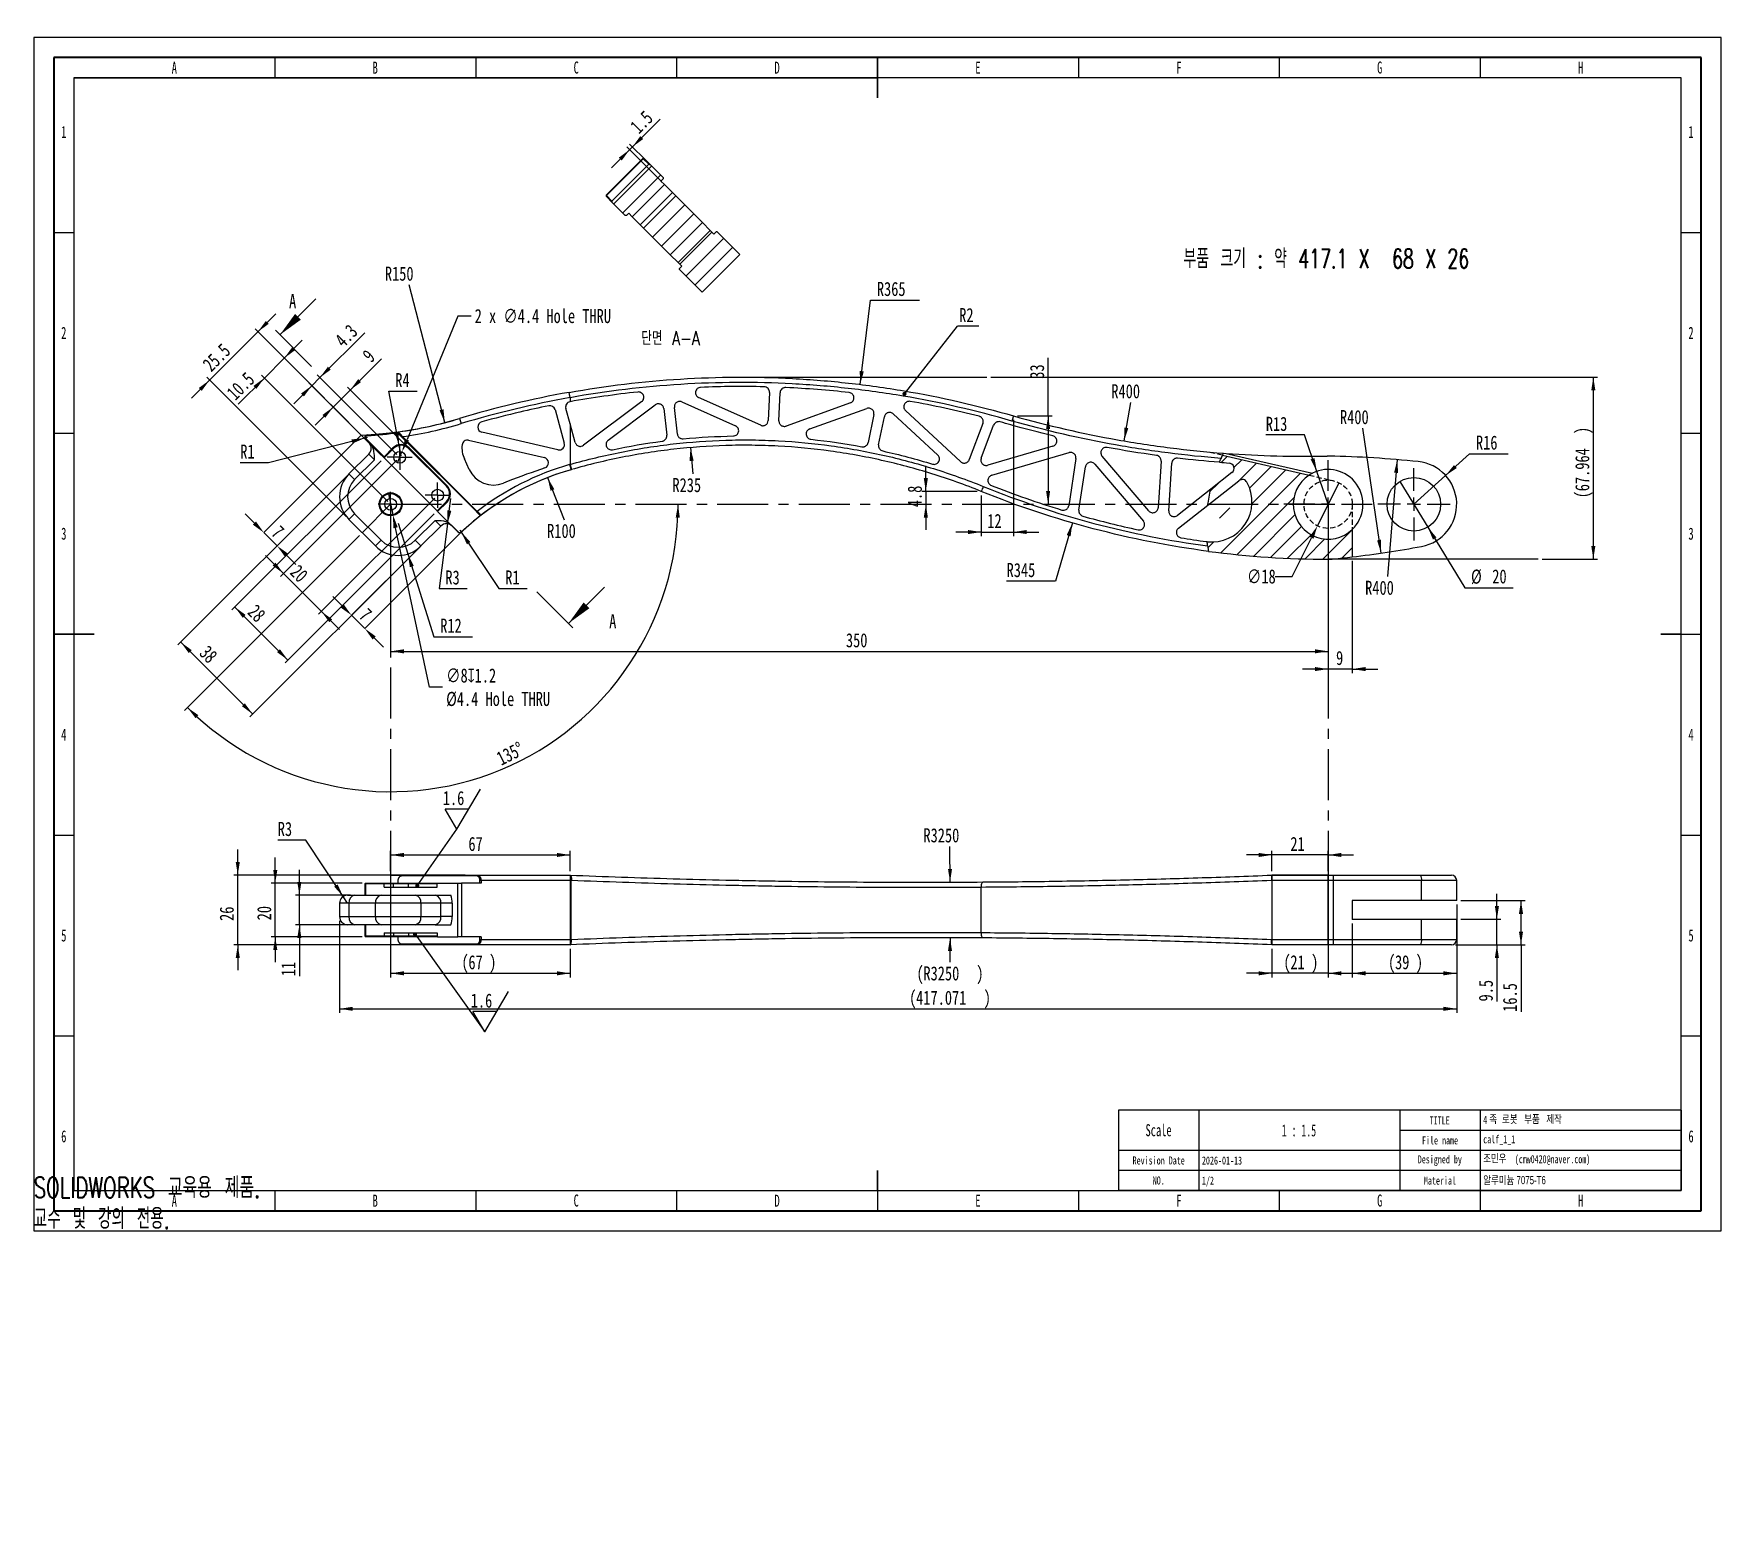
# Model space of a CAD drawing. Header units: millimetres. Extents: x 0 to 420, y -2093 to 2254.
# Drawn here: x 0 to 420, y -72.8 to 298.9 of the extents above; entities that cross this region are included whole.
import ezdxf

# ---------------------------------------------------------------- set-up
doc = ezdxf.new("R2010")
doc.units = ezdxf.units.MM
doc.header["$PDSIZE"] = -1
doc.linetypes.add('CENTERX2', pattern=[20.32, 12.7, -2.54, 2.54, -2.54])
doc.linetypes.add('HIDDEN', pattern=[1.905, 1.27, -0.635])
for name, color, linetype in [('SLD-0', 179, 'Continuous'), ('가는실선', 7, 'Continuous'), ('레이어10', 96, 'HIDDEN'), ('전체치수', 30, 'Continuous'), ('절단면', 230, 'Continuous'), ('중심선', 1, 'CENTERX2'), ('치수선', 104, 'Continuous')]:
    doc.layers.add(name, color=color, linetype=linetype)
for name, color, linetype, lineweight in [('도면층1', 4, 'Continuous', 35), ('도면층2', 3, 'Continuous', 25), ('도면층3', 5, 'Continuous', 25)]:
    doc.layers.add(name, color=color, linetype=linetype, lineweight=lineweight)
doc.styles.add('SLDTEXTSTYLE0', font='TXT', dxfattribs={"width": 0.663462, "bigfont": 'bigfont'})
doc.styles.add('SLDTEXTSTYLE1', font='TXT', dxfattribs={"width": 0.638186})
doc.styles.add('SLDTEXTSTYLE2', font='TXT', dxfattribs={"width": 0.75, "bigfont": 'bigfont'})
doc.styles.add('SLDTEXTSTYLE3', font='TXT', dxfattribs={"width": 0.605})
doc.styles.add('SLDTEXTSTYLE4', font='TXT', dxfattribs={"width": 0.75})
doc.styles.add('SLDTEXTSTYLE5', font='TXT', dxfattribs={"width": 0.598704})
doc.styles.add('SLDTEXTSTYLE7', font='TXT', dxfattribs={"width": 0.7, "bigfont": 'bigfont'})
doc.styles.add('SLDTEXTSTYLE8', font='TXT', dxfattribs={"width": 0.645455, "bigfont": 'bigfont'})
doc.dimstyles.new('SLDDIMSTYLE0', dxfattribs={"dimtxt": 3.5, "dimasz": 3.302, "dimexe": 0, "dimexo": 0.0625, "dimgap": 0.875, "dimtad": 1, "dimdec": 3, "dimlfac": 1.5, "dimrnd": 1e-09, "dimzin": 12, "dimdsep": 46, "dimtxsty": 'SLDTEXTSTYLE4', "dimsah": 1, "dimcen": 0.09, "dimadec": 0, "dimazin": 3, "dimtfac": 1, "dimtdec": 3, "dimtofl": 0, "dimtmove": 0, "dimatfit": 3, "dimfxl": 1, "dimfrac": 2, "dimtolj": 1, "dimtzin": 12, "dimarcsym": 0})
doc.dimstyles.new('SLDDIMSTYLE1', dxfattribs={"dimtxt": 3.5, "dimasz": 3.302, "dimexe": 0, "dimexo": 0.0625, "dimgap": 0.875, "dimtad": 1, "dimdec": 3, "dimlfac": 1.5, "dimrnd": 1e-09, "dimzin": 12, "dimdsep": 46, "dimtxsty": 'SLDTEXTSTYLE4', "dimsah": 1, "dimcen": 0.09, "dimadec": 0, "dimazin": 3, "dimtfac": 1, "dimtdec": 3, "dimtmove": 0, "dimatfit": 0, "dimfxl": 1, "dimfrac": 2, "dimtolj": 1, "dimtzin": 12, "dimarcsym": 0})
doc.dimstyles.new('SLDDIMSTYLE2', dxfattribs={"dimtxt": 3.5, "dimasz": 3.302, "dimexe": 0, "dimexo": 0.0625, "dimgap": 0.875, "dimtad": 0, "dimtih": 1, "dimtoh": 1, "dimdec": 3, "dimlfac": 1.5, "dimrnd": 1e-09, "dimzin": 12, "dimdsep": 46, "dimtxsty": 'SLDTEXTSTYLE4', "dimblk1": 'NONE', "dimblk2": 'NONE', "dimsah": 1, "dimcen": 0, "dimadec": 0, "dimazin": 3, "dimtfac": 1, "dimtdec": 3, "dimtofl": 0, "dimtmove": 0, "dimatfit": 3, "dimldrblk": 'NONE', "dimfxl": 1, "dimfrac": 2, "dimtolj": 1, "dimtzin": 12, "dimarcsym": 0})
doc.dimstyles.new('SLDDIMSTYLE3', dxfattribs={"dimtxt": 3.5, "dimasz": 3.302, "dimexe": 0, "dimexo": 0.0625, "dimgap": 0.875, "dimtad": 0, "dimtih": 1, "dimtoh": 1, "dimdec": 3, "dimlfac": 1.5, "dimrnd": 1e-09, "dimzin": 12, "dimdsep": 46, "dimtxsty": 'SLDTEXTSTYLE4', "dimsah": 1, "dimcen": 0, "dimadec": 0, "dimazin": 3, "dimtfac": 1, "dimtdec": 3, "dimtofl": 0, "dimtmove": 0, "dimatfit": 3, "dimfxl": 1, "dimfrac": 2, "dimtolj": 1, "dimtzin": 12, "dimarcsym": 0})
doc.dimstyles.new('SLDDIMSTYLE4', dxfattribs={"dimtxt": 0.18, "dimasz": 1.016, "dimexe": 0, "dimexo": 0.0625, "dimgap": 0, "dimtad": 0, "dimtih": 1, "dimtoh": 1, "dimdec": 0, "dimrnd": 1e-09, "dimzin": 0, "dimdsep": 46, "dimtxsty": 'Standard', "dimblk1": 'DOT', "dimblk2": 'DOT', "dimsah": 1, "dimcen": 0.09, "dimadec": 0, "dimazin": 0, "dimtfac": 1.016, "dimtdec": 0, "dimtofl": 0, "dimtmove": 0, "dimatfit": 3, "dimldrblk": 'DOT', "dimfxl": 1, "dimfrac": 2, "dimtolj": 1, "dimtzin": 0, "dimarcsym": 0})
doc.dimstyles.new('SLDDIMSTYLE5', dxfattribs={"dimtxt": 3.5, "dimasz": 3.302, "dimexe": 0, "dimexo": 0.0625, "dimgap": 0.875, "dimtad": 0, "dimtih": 1, "dimtoh": 1, "dimdec": 3, "dimlfac": 1.5, "dimrnd": 1e-09, "dimzin": 12, "dimdsep": 46, "dimtxsty": 'SLDTEXTSTYLE4', "dimblk1": 'NONE', "dimsah": 1, "dimcen": 0, "dimadec": 0, "dimazin": 3, "dimtfac": 1, "dimtdec": 3, "dimtmove": 0, "dimatfit": 3, "dimldrblk": 'NONE', "dimfxl": 1, "dimfrac": 2, "dimtolj": 1, "dimtzin": 12, "dimarcsym": 0})
doc.dimstyles.new('SLDDIMSTYLE6', dxfattribs={"dimtxt": 3.5, "dimasz": 3.302, "dimexe": 0, "dimexo": 0.0625, "dimgap": 0.875, "dimtad": 1, "dimdec": 4, "dimlfac": 1.5, "dimzin": 12, "dimdsep": 46, "dimtxsty": 'SLDTEXTSTYLE4', "dimsah": 1, "dimcen": 0.09, "dimazin": 3, "dimtfac": 1, "dimtofl": 0, "dimtmove": 0, "dimatfit": 3, "dimfxl": 1, "dimfrac": 2, "dimtolj": 1, "dimtzin": 12, "dimarcsym": 0})
doc.dimstyles.new('SLDDIMSTYLE7', dxfattribs={"dimtxt": 3.5, "dimasz": 3.302, "dimexe": 0, "dimexo": 0.0625, "dimgap": 0.875, "dimtad": 0, "dimtih": 1, "dimtoh": 1, "dimdec": 3, "dimlfac": 1.5, "dimrnd": 1e-09, "dimzin": 12, "dimdsep": 46, "dimtxsty": 'SLDTEXTSTYLE4', "dimsah": 1, "dimcen": 0, "dimadec": 0, "dimazin": 3, "dimtfac": 1, "dimtdec": 3, "dimtofl": 0, "dimtmove": 1, "dimatfit": 3, "dimfxl": 1, "dimfrac": 2, "dimtolj": 1, "dimtzin": 12, "dimarcsym": 0})
doc.dimstyles.new('SLDDIMSTYLE8', dxfattribs={"dimtxt": 3.5, "dimasz": 3.302, "dimexe": 0, "dimexo": 0.0625, "dimgap": 0.875, "dimtad": 0, "dimtih": 1, "dimtoh": 1, "dimdec": 3, "dimlfac": 1.5, "dimrnd": 1e-09, "dimzin": 12, "dimdsep": 46, "dimtxsty": 'SLDTEXTSTYLE4', "dimblk1": 'NONE', "dimsah": 1, "dimcen": 0, "dimadec": 0, "dimazin": 3, "dimtfac": 1, "dimtdec": 3, "dimtmove": 0, "dimatfit": 3, "dimldrblk": 'NONE', "dimfxl": 1, "dimfrac": 2, "dimtolj": 1, "dimtzin": 12, "dimarcsym": 0})

msp = doc.modelspace()

# ---------------------------------------------------------------- texts
at = {"color": 7, "linetype": 'Continuous', "char_height": 5.1381, "attachment_point": 1}
for s, insert, style in [('SOLIDWORKS 교육용 제품.', (0, 14.330509), 'SLDTEXTSTYLE7'), ('교수 및 강의 전용.', (0, 6.623359), 'SLDTEXTSTYLE8')]:
    msp.add_mtext(s, dxfattribs=dict(at, insert=insert, style=style))
at = {"layer": 'SLD-0', "color": 7}
for s, insert, char_height, attachment_point, style in [('TITLE', (349.913748, 29.494802), 2, 2, 'SLDTEXTSTYLE1'), ('4', (360.75, 29.612802), 2, 1, 'SLDTEXTSTYLE3'), ('족', (362.291667, 29.610024), 2, 1, 'SLDTEXTSTYLE2'), ('로봇', (365.433333, 29.610024), 2, 1, 'SLDTEXTSTYLE2'), ('부품', (370.952778, 29.610024), 2, 1, 'SLDTEXTSTYLE2'), ('제작', (376.472222, 29.610024), 2, 1, 'SLDTEXTSTYLE2'), ('Scale', (279.956303, 27.543203), 3, 2, 'SLDTEXTSTYLE1'), ('File name', (350.002356, 24.510802), 2, 2, 'SLDTEXTSTYLE1'), ('calf_1_1', (360.75, 24.788802), 2, 1, 'SLDTEXTSTYLE1'), ('Revision Date', (279.982542, 19.510802), 2, 2, 'SLDTEXTSTYLE1'), ('Designed by', (349.958897, 19.787802), 2, 2, 'SLDTEXTSTYLE1'), ('조민우', (360.75, 19.832024), 2, 1, 'SLDTEXTSTYLE2'), ('(cmw0420@naver.com)', (368.622222, 19.834802), 2, 1, 'SLDTEXTSTYLE3'), ('NO.', (279.996202, 14.528802), 2, 2, 'SLDTEXTSTYLE1'), ('Material', (349.991016, 14.510802), 2, 2, 'SLDTEXTSTYLE1')]:
    msp.add_mtext(s, dxfattribs=dict(at, insert=insert, char_height=char_height, attachment_point=attachment_point, style=style))
at = {"layer": 'SLD-0', "color": 7, "insert": (360.763889, 14.607024), "char_height": 2, "width": 31.26294388, "attachment_point": 1, "style": 'SLDTEXTSTYLE2'}
msp.add_mtext('{\\fGulim|b0|i0|c129|p50;알루미늄 7075-T6}', dxfattribs=at)
at = {"layer": '가는실선', "insert": (286.131, 245.363649), "char_height": 4.7625, "attachment_point": 1, "style": 'SLDTEXTSTYLE0'}
msp.add_mtext('부품 크기 : 약 417.1 X  68 X 26', dxfattribs=at)
at = {"layer": '도면층2', "color": 7}
for s, insert, char_height, attachment_point, style in [('A', (34.986023, 291.992203), 3, 2, 'SLDTEXTSTYLE1'), ('B', (84.986023, 291.992203), 3, 2, 'SLDTEXTSTYLE1'), ('C', (135.013528, 292.043203), 3, 2, 'SLDTEXTSTYLE1'), ('D', (185.013528, 291.992203), 3, 2, 'SLDTEXTSTYLE1'), ('E', (234.986023, 291.992203), 3, 2, 'SLDTEXTSTYLE1'), ('F', (285.007964, 291.992203), 3, 2, 'SLDTEXTSTYLE1'), ('G', (334.991588, 292.043203), 3, 2, 'SLDTEXTSTYLE1'), ('H', (385.013528, 291.992203), 3, 2, 'SLDTEXTSTYLE1'), ('1', (7.478376, 275.998203), 3, 2, 'SLDTEXTSTYLE1'), ('1', (412.478376, 275.998203), 3, 2, 'SLDTEXTSTYLE1'), ('2', (7.478376, 225.998203), 3, 2, 'SLDTEXTSTYLE1'), ('2', (412.478376, 225.998203), 3, 2, 'SLDTEXTSTYLE1'), ('3', (7.478376, 176.023703), 3, 2, 'SLDTEXTSTYLE1'), ('3', (412.478376, 176.023703), 3, 2, 'SLDTEXTSTYLE1'), ('4', (7.478376, 125.992203), 3, 2, 'SLDTEXTSTYLE1'), ('4', (412.478376, 125.992203), 3, 2, 'SLDTEXTSTYLE1'), ('5', (7.478376, 76.017703), 3, 2, 'SLDTEXTSTYLE1'), ('5', (412.478376, 76.017703), 3, 2, 'SLDTEXTSTYLE1'), ('6', (7.478376, 26.023703), 3, 2, 'SLDTEXTSTYLE1'), ('1 : 1.5', (314.891878, 27.498203), 3, 2, 'SLDTEXTSTYLE5'), ('6', (412.478376, 26.023703), 3, 2, 'SLDTEXTSTYLE1'), ('2026-01-13', (290.75, 19.498802), 2, 1, 'SLDTEXTSTYLE1'), ('1/2', (290.75, 14.498802), 2, 1, 'SLDTEXTSTYLE1'), ('A', (34.986023, 9.992203), 3, 2, 'SLDTEXTSTYLE1'), ('B', (84.986023, 9.992203), 3, 2, 'SLDTEXTSTYLE1'), ('C', (135.013528, 10.043203), 3, 2, 'SLDTEXTSTYLE1'), ('D', (185.013528, 9.992203), 3, 2, 'SLDTEXTSTYLE1'), ('E', (234.986023, 9.992203), 3, 2, 'SLDTEXTSTYLE1'), ('F', (285.007964, 9.992203), 3, 2, 'SLDTEXTSTYLE1'), ('G', (334.991588, 10.043203), 3, 2, 'SLDTEXTSTYLE1'), ('H', (385.013528, 9.992203), 3, 2, 'SLDTEXTSTYLE1')]:
    msp.add_mtext(s, dxfattribs=dict(at, insert=insert, char_height=char_height, attachment_point=attachment_point, style=style))
at = {"layer": '절단면', "char_height": 3.5}
for s, insert, attachment_point, style in [('A', (63.540107, 234.136665), 1, 'SLDTEXTSTYLE4'), ('단면 A-A', (158.500856, 224.942036), 2, 'SLDTEXTSTYLE2'), ('A', (143.215569, 154.461203), 1, 'SLDTEXTSTYLE4')]:
    msp.add_mtext(s, dxfattribs=dict(at, insert=insert, attachment_point=attachment_point, style=style))

# ---------------------------------------------------------------- blocks, each defined once
blk = doc.blocks.new('_D')
at = {"layer": '치수선', "transparency": 16777216}
for p, q in [((88.82, 90.53), (88.82, 95.55)), ((88.82, 94.55), (133.49, 94.55)), ((133.49, 90.53), (133.49, 95.55))]:
    blk.add_line(p, q, dxfattribs=at)
for points in [[(88.82, 94.55), (92.13, 94.04), (92.13, 95.06)], [(133.49, 94.55), (130.19, 95.06), (130.19, 94.04)]]:
    blk.add_solid(points, dxfattribs=at)
at = {"layer": '치수선', "transparency": 16777216, "insert": (108.18, 99.06), "char_height": 3.5, "attachment_point": 1, "style": 'SLDTEXTSTYLE4'}
blk.add_mtext('67', dxfattribs=at)
blk = doc.blocks.new('_D_1')
at = {"layer": '치수선', "transparency": 16777216}
for p, q in [((308.15, 94.55), (301.8, 94.55)), ((308.15, 90.53), (308.15, 95.55)), ((322.15, 94.55), (308.15, 94.55)), ((322.15, 90.53), (322.15, 95.55)), ((322.15, 94.55), (328.5, 94.55))]:
    blk.add_line(p, q, dxfattribs=at)
for points in [[(308.15, 94.55), (304.85, 95.06), (304.85, 94.04)], [(322.15, 94.55), (325.45, 94.04), (325.45, 95.06)]]:
    blk.add_solid(points, dxfattribs=at)
at = {"layer": '치수선', "transparency": 16777216, "insert": (312.76, 99.06), "char_height": 3.5, "attachment_point": 1, "style": 'SLDTEXTSTYLE4'}
blk.add_mtext('21', dxfattribs=at)
blk = doc.blocks.new('_D_2')
at = {"layer": '치수선', "transparency": 16777216}
for p, q in [((88.82, 88.53), (88.82, 64.09)), ((133.49, 71.19), (133.49, 64.09)), ((88.82, 65.09), (133.49, 65.09))]:
    blk.add_line(p, q, dxfattribs=at)
for points in [[(88.82, 65.09), (92.13, 64.58), (92.13, 65.6)], [(133.49, 65.09), (130.19, 65.6), (130.19, 64.58)]]:
    blk.add_solid(points, dxfattribs=at)
at = {"layer": '치수선', "transparency": 16777216, "char_height": 3.5, "attachment_point": 1, "style": 'SLDTEXTSTYLE4'}
for s, insert in [('(', (106.46, 69.6)), ('67', (108.18, 69.6)), (')', (113.35, 69.6))]:
    blk.add_mtext(s, dxfattribs=dict(at, insert=insert))
blk = doc.blocks.new('_D_3')
at = {"layer": '치수선', "transparency": 16777216}
for p, q in [((322.15, 88.53), (322.15, 64.09)), ((308.15, 71.19), (308.15, 64.09)), ((308.15, 65.09), (301.8, 65.09)), ((322.15, 65.09), (308.15, 65.09)), ((322.15, 65.09), (328.5, 65.09))]:
    blk.add_line(p, q, dxfattribs=at)
for points in [[(308.15, 65.09), (304.85, 65.6), (304.85, 64.58)], [(322.15, 65.09), (325.45, 64.58), (325.45, 65.6)]]:
    blk.add_solid(points, dxfattribs=at)
at = {"layer": '치수선', "transparency": 16777216, "char_height": 3.5, "attachment_point": 1, "style": 'SLDTEXTSTYLE4'}
for s, insert in [('(', (311.04, 69.6)), ('21', (312.76, 69.6)), (')', (317.94, 69.6))]:
    blk.add_mtext(s, dxfattribs=dict(at, insert=insert))
blk = doc.blocks.new('_D_4')
at = {"layer": '전체치수', "transparency": 16777216}
for p, q in [((50.78, 89.53), (50.78, 95.88)), ((107.37, 89.53), (49.78, 89.53)), ((50.78, 72.19), (50.78, 89.53)), ((107.37, 72.19), (49.78, 72.19)), ((50.78, 72.19), (50.78, 65.84))]:
    blk.add_line(p, q, dxfattribs=at)
for points in [[(50.78, 89.53), (51.29, 92.83), (50.27, 92.83)], [(50.78, 72.19), (50.27, 68.89), (51.29, 68.89)]]:
    blk.add_solid(points, dxfattribs=at)
at = {"layer": '전체치수', "transparency": 16777216, "insert": (46.27, 78.14), "char_height": 3.5, "attachment_point": 1, "rotation": 90, "style": 'SLDTEXTSTYLE4'}
blk.add_mtext('26', dxfattribs=at)
blk = doc.blocks.new('_D_5')
at = {"layer": '치수선', "transparency": 16777216}
for p, q in [((66.11, 84.53), (66.11, 90.88)), ((78.87, 84.53), (65.11, 84.53)), ((66.11, 77.19), (66.11, 84.53)), ((78.87, 77.19), (65.11, 77.19)), ((66.11, 77.19), (66.11, 64.38))]:
    blk.add_line(p, q, dxfattribs=at)
for points in [[(66.11, 84.53), (66.62, 87.83), (65.6, 87.83)], [(66.11, 77.19), (65.6, 73.89), (66.62, 73.89)]]:
    blk.add_solid(points, dxfattribs=at)
at = {"layer": '치수선', "transparency": 16777216, "insert": (61.6, 64.38), "char_height": 3.5, "attachment_point": 1, "rotation": 90, "style": 'SLDTEXTSTYLE4'}
blk.add_mtext('11', dxfattribs=at)
blk = doc.blocks.new('_D_6')
at = {"layer": '치수선', "transparency": 16777216}
for p, q in [((60.11, 87.53), (60.11, 93.88)), ((81.72, 87.53), (59.11, 87.53)), ((60.11, 74.19), (60.11, 87.53)), ((81.72, 74.19), (59.11, 74.19)), ((60.11, 74.19), (60.11, 67.84))]:
    blk.add_line(p, q, dxfattribs=at)
for points in [[(60.11, 87.53), (60.62, 90.83), (59.6, 90.83)], [(60.11, 74.19), (59.6, 70.89), (60.62, 70.89)]]:
    blk.add_solid(points, dxfattribs=at)
at = {"layer": '치수선', "transparency": 16777216, "insert": (55.6, 78.28), "char_height": 3.5, "attachment_point": 1, "rotation": 90, "style": 'SLDTEXTSTYLE4'}
blk.add_mtext('20', dxfattribs=at)
blk = doc.blocks.new('_D_9')
at = {"layer": '치수선', "transparency": 16777216}
for p, q in [((364.16, 78.53), (364.16, 84.88)), ((355.16, 78.53), (365.16, 78.53)), ((364.16, 72.19), (364.16, 78.53)), ((353.82, 72.19), (365.16, 72.19)), ((364.16, 72.19), (364.16, 58.09))]:
    blk.add_line(p, q, dxfattribs=at)
for points in [[(364.16, 78.53), (364.67, 81.83), (363.65, 81.83)], [(364.16, 72.19), (363.65, 68.89), (364.67, 68.89)]]:
    blk.add_solid(points, dxfattribs=at)
at = {"layer": '치수선', "transparency": 16777216, "insert": (359.65, 58.09), "char_height": 3.5, "attachment_point": 1, "rotation": 90, "style": 'SLDTEXTSTYLE4'}
blk.add_mtext('9.5', dxfattribs=at)
blk = doc.blocks.new('_D_10')
at = {"layer": '치수선', "transparency": 16777216}
for p, q in [((355.16, 83.19), (371.16, 83.19)), ((370.16, 72.19), (370.16, 83.19)), ((353.82, 72.19), (371.16, 72.19)), ((370.16, 72.19), (370.16, 55.5))]:
    blk.add_line(p, q, dxfattribs=at)
for points in [[(370.16, 83.19), (369.65, 79.89), (370.67, 79.89)], [(370.16, 72.19), (370.67, 75.5), (369.65, 75.5)]]:
    blk.add_solid(points, dxfattribs=at)
at = {"layer": '치수선', "transparency": 16777216, "insert": (365.65, 55.5), "char_height": 3.5, "attachment_point": 1, "rotation": 90, "style": 'SLDTEXTSTYLE4'}
blk.add_mtext('16.5', dxfattribs=at)
blk = doc.blocks.new('_D_11')
at = {"layer": '치수선', "transparency": 16777216}
for p, q in [((354.16, 82.19), (354.16, 64.09)), ((328.16, 77.53), (328.16, 64.09)), ((328.16, 65.09), (354.16, 65.09))]:
    blk.add_line(p, q, dxfattribs=at)
for points in [[(328.16, 65.09), (331.46, 64.58), (331.46, 65.6)], [(354.16, 65.09), (350.86, 65.6), (350.86, 64.58)]]:
    blk.add_solid(points, dxfattribs=at)
at = {"layer": '치수선', "transparency": 16777216, "char_height": 3.5, "attachment_point": 1, "style": 'SLDTEXTSTYLE4'}
for s, insert in [('(', (337.09, 69.6)), ('39', (338.81, 69.6)), (')', (343.98, 69.6))]:
    blk.add_mtext(s, dxfattribs=dict(at, insert=insert))
blk = doc.blocks.new('_D_12')
at = {"layer": '치수선', "transparency": 16777216}
for p, q in [((67.73, 98.26), (60.73, 98.26)), ((77.01, 84.2), (67.73, 98.26)), ((78.11, 82.53), (77.01, 84.2))]:
    blk.add_line(p, q, dxfattribs=at)
blk.add_solid([(77.01, 84.2), (75.62, 87.23), (74.77, 86.67)], dxfattribs=at)
at = {"layer": '치수선', "transparency": 16777216, "insert": (60.73, 102.77), "char_height": 3.5, "attachment_point": 1, "style": 'SLDTEXTSTYLE4'}
blk.add_mtext('R3', dxfattribs=at)
blk = doc.blocks.new('_D_13')
at = {"layer": '전체치수', "transparency": 16777216}
for p, q in [((354.16, 82.19), (354.16, 55.26)), ((76.11, 78.19), (76.11, 55.26)), ((76.11, 56.26), (354.16, 56.26))]:
    blk.add_line(p, q, dxfattribs=at)
for points in [[(76.11, 56.26), (79.41, 55.75), (79.41, 56.76)], [(354.16, 56.26), (350.86, 56.76), (350.86, 55.75)]]:
    blk.add_solid(points, dxfattribs=at)
at = {"layer": '전체치수', "transparency": 16777216, "char_height": 3.5, "attachment_point": 1, "style": 'SLDTEXTSTYLE4'}
for s, insert in [('(', (217.89, 60.77)), ('417.071', (219.62, 60.77)), (')', (236.43, 60.77))]:
    blk.add_mtext(s, dxfattribs=dict(at, insert=insert))
blk = doc.blocks.new('SW_SFSYMBOL_0')
at = {"layer": '가는실선', "color": 0}
for p, q in [((0, 0), (5.9, 10)), ((0, 0), (-2.95, 5)), ((2.95, 5), (-2.95, 5))]:
    blk.add_line(p, q, dxfattribs=at)
at = {"layer": '가는실선', "color": 0, "insert": (-3.51, 9.51), "char_height": 3.5, "attachment_point": 1, "style": 'SLDTEXTSTYLE4'}
blk.add_mtext('1.6', dxfattribs=at)
blk = doc.blocks.new('_Dot')
at = {"color": 0, "linetype": 'ByBlock', "lineweight": -2}
blk.add_line((-0.5, 0), (-1, 0), dxfattribs=at)
at = {"color": 0, "linetype": 'ByBlock', "const_width": 0.5}
blk.add_lwpolyline([(-0.25, 0, 1), (0.25, 0, 1)], format="xyb", close=True, dxfattribs=at)
blk = doc.blocks.new('SW_SFSYMBOL_1')
at = {"layer": '가는실선', "color": 0}
for p, q in [((0, 0), (5.9, 10)), ((0, 0), (-2.95, 5)), ((2.95, 5), (-2.95, 5))]:
    blk.add_line(p, q, dxfattribs=at)
at = {"layer": '가는실선', "color": 0, "insert": (-3.51, 9.51), "char_height": 3.5, "attachment_point": 1, "style": 'SLDTEXTSTYLE4'}
blk.add_mtext('1.6', dxfattribs=at)
blk = doc.blocks.new('_D_14')
at = {"layer": '치수선', "transparency": 16777216}
for p, q in [((88.82, 180.83), (88.82, 144.23)), ((322.16, 180.83), (322.16, 144.23)), ((88.82, 145.23), (322.16, 145.23))]:
    blk.add_line(p, q, dxfattribs=at)
for points in [[(88.82, 145.23), (92.13, 144.72), (92.13, 145.74)], [(322.16, 145.23), (318.86, 145.74), (318.86, 144.72)]]:
    blk.add_solid(points, dxfattribs=at)
at = {"layer": '치수선', "transparency": 16777216, "insert": (202.14, 149.74), "char_height": 3.5, "attachment_point": 1, "style": 'SLDTEXTSTYLE4'}
blk.add_mtext('350', dxfattribs=at)
blk = doc.blocks.new('_D_15')
at = {"layer": 'Defpoints', "color": 0, "transparency": 16777216}
for p in [(324.83, 187.21), (319.49, 176.46)]:
    blk.add_point(p, dxfattribs=at)
at = {"layer": '치수선', "color": 0, "lineweight": -2, "transparency": 16777216}
for p, q in [((324.83, 187.21), (319.49, 176.46)), ((313.24, 163.87), (318.02, 173.5)), ((308.97, 163.87), (313.24, 163.87))]:
    blk.add_line(p, q, dxfattribs=at)
at = {"layer": '치수선', "color": 0, "transparency": 16777216}
blk.add_solid([(317.53, 173.75), (318.51, 173.26), (319.49, 176.46)], dxfattribs=at)
at = {"layer": '치수선', "color": 0, "transparency": 16777216, "insert": (301.97, 165.62), "char_height": 3.5, "attachment_point": 1, "style": 'SLDTEXTSTYLE4'}
blk.add_mtext('\\A1;∅18', dxfattribs=at)
blk = doc.blocks.new('_None')
blk = doc.blocks.new('_D_16')
at = {"layer": 'Defpoints', "color": 0, "transparency": 16777216}
for p in [(81.52, 199.04), (78.45, 189.38), (60.57, 171.49)]:
    blk.add_point(p, dxfattribs=at)
at = {"layer": '치수선', "color": 0, "lineweight": -2, "transparency": 16777216}
for p, q in [((81.47, 199), (57.27, 174.79)), ((78.41, 189.33), (60.57, 171.49)), ((54.93, 177.13), (52.6, 179.46)), ((57.27, 174.79), (60.57, 171.49)), ((62.9, 169.16), (65.24, 166.82))]:
    blk.add_line(p, q, dxfattribs=at)
at = {"layer": '치수선', "color": 0, "transparency": 16777216}
for points in [[(55.32, 177.52), (54.55, 176.74), (57.27, 174.79)], [(63.29, 169.55), (62.52, 168.77), (60.57, 171.49)]]:
    blk.add_solid(points, dxfattribs=at)
at = {"layer": '치수선', "color": 0, "transparency": 16777216, "insert": (62.01, 176.24), "char_height": 3.5, "attachment_point": 2, "rotation": 315, "style": 'SLDTEXTSTYLE4'}
blk.add_mtext('\\A1;7', dxfattribs=at)
blk = doc.blocks.new('_D_17')
at = {"layer": 'Defpoints', "color": 0, "transparency": 16777216}
for p in [(106.03, 174.53), (96.37, 171.46), (79.1, 154.2)]:
    blk.add_point(p, dxfattribs=at)
at = {"layer": '치수선', "color": 0, "lineweight": -2, "transparency": 16777216}
for p, q in [((105.99, 174.48), (82.4, 150.9)), ((96.32, 171.42), (79.1, 154.2)), ((76.77, 156.53), (74.43, 158.87)), ((82.4, 150.9), (79.1, 154.2)), ((84.74, 148.56), (87.07, 146.23))]:
    blk.add_line(p, q, dxfattribs=at)
at = {"layer": '치수선', "color": 0, "transparency": 16777216}
for points in [[(77.15, 156.92), (76.38, 156.14), (79.1, 154.2)], [(85.12, 148.95), (84.35, 148.17), (82.4, 150.9)]]:
    blk.add_solid(points, dxfattribs=at)
at = {"layer": '치수선', "color": 0, "transparency": 16777216, "insert": (83.84, 155.64), "char_height": 3.5, "attachment_point": 2, "rotation": 315, "style": 'SLDTEXTSTYLE4'}
blk.add_mtext('\\A1;7', dxfattribs=at)
blk = doc.blocks.new('_D_18')
at = {"layer": '치수선', "transparency": 16777216}
for p, q in [((222.03, 185.03), (222.03, 191.38)), ((234.84, 185.03), (221.03, 185.03)), ((222.03, 185.03), (222.03, 181.83)), ((222.03, 181.83), (222.03, 175.48))]:
    blk.add_line(p, q, dxfattribs=at)
for points in [[(222.03, 185.03), (222.54, 188.34), (221.52, 188.34)], [(222.03, 181.83), (221.52, 178.53), (222.54, 178.53)]]:
    blk.add_solid(points, dxfattribs=at)
at = {"layer": '치수선', "transparency": 16777216, "insert": (217.52, 181.11), "char_height": 3.5, "attachment_point": 1, "rotation": 90, "style": 'SLDTEXTSTYLE4'}
blk.add_mtext('4.8', dxfattribs=at)
blk = doc.blocks.new('_D_19')
at = {"layer": '치수선', "transparency": 16777216}
for p, q in [((252.46, 203.83), (252.46, 218.25)), ((244.84, 203.83), (253.46, 203.83)), ((252.46, 203.83), (252.46, 181.83))]:
    blk.add_line(p, q, dxfattribs=at)
for points in [[(252.46, 203.83), (251.96, 200.53), (252.97, 200.53)], [(252.46, 181.83), (252.97, 185.14), (251.96, 185.14)]]:
    blk.add_solid(points, dxfattribs=at)
at = {"layer": '치수선', "transparency": 16777216, "insert": (247.95, 213.08), "char_height": 3.5, "attachment_point": 1, "rotation": 90, "style": 'SLDTEXTSTYLE4'}
blk.add_mtext('33', dxfattribs=at)
blk = doc.blocks.new('_D_20')
at = {"layer": '치수선', "transparency": 16777216}
blk.add_line((81.05, 174.05), (37.53, 130.54), dxfattribs=at)
blk.add_arc((88.82, 181.83), 71.54, 225, 0, dxfattribs=at)
for points in [[(160.36, 181.83), (159.78, 178.54), (160.79, 178.52)], [(38.24, 131.25), (40.28, 128.6), (40.98, 129.34)]]:
    blk.add_solid(points, dxfattribs=at)
at = {"layer": '치수선', "transparency": 16777216, "insert": (114.78, 119.85), "char_height": 3.5, "attachment_point": 1, "rotation": 26.8273, "style": 'SLDTEXTSTYLE4'}
blk.add_mtext('135°', dxfattribs=at)
blk = doc.blocks.new('_D_21')
at = {"layer": '전체치수', "transparency": 16777216}
for p, q in [((238.18, 213.48), (389.16, 213.48)), ((388.16, 213.48), (388.16, 168.17)), ((375.46, 168.17), (389.16, 168.17))]:
    blk.add_line(p, q, dxfattribs=at)
for points in [[(388.16, 213.48), (387.65, 210.17), (388.67, 210.17)], [(388.16, 168.17), (388.67, 171.47), (387.65, 171.47)]]:
    blk.add_solid(points, dxfattribs=at)
at = {"layer": '전체치수', "transparency": 16777216, "char_height": 3.5, "attachment_point": 1, "rotation": 90, "style": 'SLDTEXTSTYLE4'}
for s, insert in [(')', (383.65, 199.31)), ('67.964', (383.65, 185.08)), ('(', (383.65, 183.36))]:
    blk.add_mtext(s, dxfattribs=dict(at, insert=insert))
blk = doc.blocks.new('_D_22')
at = {"layer": '치수선', "transparency": 16777216, "insert": (87.39, 240.99), "char_height": 3.5, "attachment_point": 1, "style": 'SLDTEXTSTYLE4'}
blk.add_mtext('R150', dxfattribs=at)
blk = doc.blocks.new('_D_23')
at = {"layer": '치수선', "transparency": 16777216}
blk.add_line((208.26, 232.67), (220.44, 232.67), dxfattribs=at)
at = {"layer": '치수선', "transparency": 16777216, "insert": (209.84, 237.18), "char_height": 3.5, "attachment_point": 1, "style": 'SLDTEXTSTYLE4'}
blk.add_mtext('R365', dxfattribs=at)
blk = doc.blocks.new('_D_24')
at = {"layer": '치수선', "transparency": 16777216, "insert": (127.77, 176.95), "char_height": 3.5, "attachment_point": 1, "style": 'SLDTEXTSTYLE4'}
blk.add_mtext('R100', dxfattribs=at)
blk = doc.blocks.new('_D_25')
at = {"layer": '치수선', "transparency": 16777216, "insert": (158.96, 188.37), "char_height": 3.5, "attachment_point": 1, "style": 'SLDTEXTSTYLE4'}
blk.add_mtext('R235', dxfattribs=at)
blk = doc.blocks.new('_D_28')
at = {"layer": '치수선', "transparency": 16777216, "insert": (331.37, 162.8), "char_height": 3.5, "attachment_point": 1, "style": 'SLDTEXTSTYLE4'}
blk.add_mtext('R400', dxfattribs=at)
blk = doc.blocks.new('_D_30')
at = {"layer": '치수선', "transparency": 16777216}
for p, q in [((351.39, 189), (357.37, 194.43)), ((357.37, 194.43), (366.96, 194.43)), ((343.49, 181.83), (351.39, 189))]:
    blk.add_line(p, q, dxfattribs=at)
blk.add_solid([(351.39, 189), (354.17, 190.85), (353.49, 191.6)], dxfattribs=at)
at = {"layer": '치수선', "transparency": 16777216, "insert": (358.95, 198.94), "char_height": 3.5, "attachment_point": 1, "style": 'SLDTEXTSTYLE4'}
blk.add_mtext('R16', dxfattribs=at)
blk = doc.blocks.new('_D_31')
at = {"layer": '치수선', "transparency": 16777216}
for p, q in [((316.24, 199.09), (306.65, 199.09)), ((319.35, 190.03), (316.24, 199.09)), ((322.16, 181.83), (319.35, 190.03))]:
    blk.add_line(p, q, dxfattribs=at)
blk.add_solid([(319.35, 190.03), (318.76, 193.32), (317.8, 192.99)], dxfattribs=at)
at = {"layer": '치수선', "transparency": 16777216, "insert": (306.65, 203.6), "char_height": 3.5, "attachment_point": 1, "style": 'SLDTEXTSTYLE4'}
blk.add_mtext('R13', dxfattribs=at)
blk = doc.blocks.new('_D_32')
at = {"layer": '치수선', "transparency": 16777216}
for p, q in [((340.02, 187.53), (346.96, 176.14)), ((346.96, 176.14), (356.15, 161.07)), ((356.15, 161.07), (368.18, 161.07))]:
    blk.add_line(p, q, dxfattribs=at)
blk.add_solid([(346.96, 176.14), (348.24, 173.06), (349.11, 173.58)], dxfattribs=at)
at = {"layer": '치수선', "transparency": 16777216, "char_height": 3.5, "attachment_point": 1, "style": 'SLDTEXTSTYLE4'}
for s, insert in [('%%c', (357.73, 165.58)), ('20', (363.01, 165.63))]:
    blk.add_mtext(s, dxfattribs=dict(at, insert=insert))
blk = doc.blocks.new('_D_33')
at = {"layer": '치수선', "transparency": 16777216}
for p, q in [((322.16, 180.83), (322.16, 139.82)), ((328.16, 167.74), (328.16, 139.82)), ((322.16, 140.82), (315.81, 140.82)), ((328.16, 140.82), (322.16, 140.82)), ((328.16, 140.82), (334.51, 140.82))]:
    blk.add_line(p, q, dxfattribs=at)
for points in [[(322.16, 140.82), (318.86, 141.33), (318.86, 140.31)], [(328.16, 140.82), (331.46, 140.31), (331.46, 141.33)]]:
    blk.add_solid(points, dxfattribs=at)
at = {"layer": '치수선', "transparency": 16777216, "insert": (324.13, 145.33), "char_height": 3.5, "attachment_point": 1, "style": 'SLDTEXTSTYLE4'}
blk.add_mtext('9', dxfattribs=at)
blk = doc.blocks.new('_D_34')
at = {"layer": '치수선', "transparency": 16777216}
for p, q in [((77.75, 188.67), (35.89, 146.81)), ((95.66, 170.76), (53.8, 128.89)), ((36.59, 147.51), (54.51, 129.6))]:
    blk.add_line(p, q, dxfattribs=at)
for points in [[(36.59, 147.51), (38.57, 144.82), (39.29, 145.54)], [(54.51, 129.6), (52.53, 132.29), (51.81, 131.58)]]:
    blk.add_solid(points, dxfattribs=at)
at = {"layer": '치수선', "transparency": 16777216, "insert": (43.47, 147.01), "char_height": 3.5, "attachment_point": 1, "rotation": 315, "style": 'SLDTEXTSTYLE4'}
blk.add_mtext('38', dxfattribs=at)
blk = doc.blocks.new('_D_35')
at = {"layer": '치수선', "transparency": 16777216}
for p, q in [((55.79, 224.77), (60.28, 229.26)), ((55.79, 224.77), (43.77, 212.75)), ((86.47, 194.09), (55.08, 225.48)), ((43.77, 212.75), (39.28, 208.26)), ((77.75, 178.77), (43.06, 213.46))]:
    blk.add_line(p, q, dxfattribs=at)
for points in [[(55.79, 224.77), (58.48, 226.74), (57.76, 227.46)], [(43.77, 212.75), (41.07, 210.77), (41.79, 210.05)]]:
    blk.add_solid(points, dxfattribs=at)
at = {"layer": '치수선', "transparency": 16777216, "insert": (41.72, 217.08), "char_height": 3.5, "attachment_point": 1, "rotation": 45, "style": 'SLDTEXTSTYLE4'}
blk.add_mtext('25.5', dxfattribs=at)
blk = doc.blocks.new('_D_36')
at = {"layer": '치수선', "transparency": 16777216}
for p, q in [((62.34, 218.21), (66.83, 222.7)), ((83.08, 197.48), (61.64, 218.92)), ((62.34, 218.21), (57.39, 213.26)), ((57.39, 213.26), (50.91, 206.78)), ((88.12, 182.54), (56.69, 213.97))]:
    blk.add_line(p, q, dxfattribs=at)
for points in [[(62.34, 218.21), (65.04, 220.19), (64.32, 220.91)], [(57.39, 213.26), (54.7, 211.29), (55.42, 210.57)]]:
    blk.add_solid(points, dxfattribs=at)
at = {"layer": '치수선', "transparency": 16777216, "insert": (47.72, 209.97), "char_height": 3.5, "attachment_point": 1, "rotation": 45, "style": 'SLDTEXTSTYLE4'}
blk.add_mtext('10.5', dxfattribs=at)
blk = doc.blocks.new('_D_37')
at = {"layer": '치수선', "transparency": 16777216}
for p, q in [((71.23, 213.38), (82.38, 224.53)), ((69.2, 211.35), (64.71, 206.86)), ((83.08, 197.48), (68.5, 212.06)), ((69.2, 211.35), (71.23, 213.38)), ((90.38, 194.23), (70.52, 214.09))]:
    blk.add_line(p, q, dxfattribs=at)
for points in [[(71.23, 213.38), (73.93, 215.36), (73.21, 216.07)], [(69.2, 211.35), (66.51, 209.38), (67.23, 208.66)]]:
    blk.add_solid(points, dxfattribs=at)
at = {"layer": '치수선', "transparency": 16777216, "insert": (74.62, 223.15), "char_height": 3.5, "attachment_point": 1, "rotation": 45, "style": 'SLDTEXTSTYLE4'}
blk.add_mtext('4.3', dxfattribs=at)
blk = doc.blocks.new('_D_38')
at = {"layer": '치수선', "transparency": 16777216}
for p, q in [((86.47, 192.68), (49.34, 155.55)), ((99.67, 179.48), (62.54, 142.35)), ((50.05, 156.26), (63.25, 143.06))]:
    blk.add_line(p, q, dxfattribs=at)
for points in [[(50.05, 156.26), (52.03, 153.56), (52.74, 154.28)], [(63.25, 143.06), (61.27, 145.75), (60.56, 145.03)]]:
    blk.add_solid(points, dxfattribs=at)
at = {"layer": '치수선', "transparency": 16777216, "insert": (55.47, 157.22), "char_height": 3.5, "attachment_point": 1, "rotation": 315, "style": 'SLDTEXTSTYLE4'}
blk.add_mtext('28', dxfattribs=at)
blk = doc.blocks.new('_D_39')
at = {"layer": '치수선', "transparency": 16777216}
for p, q in [((90.71, 177.12), (93.1, 169.49)), ((93.1, 169.49), (99.57, 148.87)), ((99.57, 148.87), (109.17, 148.87))]:
    blk.add_line(p, q, dxfattribs=at)
blk.add_solid([(93.1, 169.49), (93.61, 166.18), (94.58, 166.49)], dxfattribs=at)
at = {"layer": '치수선', "transparency": 16777216, "insert": (101.16, 153.38), "char_height": 3.5, "attachment_point": 1, "style": 'SLDTEXTSTYLE4'}
blk.add_mtext('R12', dxfattribs=at)
blk = doc.blocks.new('_D_40')
at = {"layer": '치수선', "transparency": 16777216}
for p, q in [((102.99, 176.98), (103.82, 183.28)), ((102.99, 176.98), (100.87, 160.86)), ((100.87, 160.86), (107.87, 160.86))]:
    blk.add_line(p, q, dxfattribs=at)
blk.add_solid([(102.99, 176.98), (103.93, 180.19), (102.92, 180.32)], dxfattribs=at)
at = {"layer": '치수선', "transparency": 16777216, "insert": (102.45, 165.37), "char_height": 3.5, "attachment_point": 1, "style": 'SLDTEXTSTYLE4'}
blk.add_mtext('R3', dxfattribs=at)
blk = doc.blocks.new('_D_41')
at = {"layer": '치수선', "transparency": 16777216}
for p, q in [((90.93, 196.47), (88.39, 209.98)), ((88.39, 209.98), (95.4, 209.98)), ((91.42, 193.85), (90.93, 196.47))]:
    blk.add_line(p, q, dxfattribs=at)
blk.add_solid([(90.93, 196.47), (90.82, 199.81), (89.82, 199.63)], dxfattribs=at)
at = {"layer": '치수선', "transparency": 16777216, "insert": (89.98, 214.49), "char_height": 3.5, "attachment_point": 1, "style": 'SLDTEXTSTYLE4'}
blk.add_mtext('R4', dxfattribs=at)
blk = doc.blocks.new('_D_42')
at = {"layer": '치수선', "transparency": 16777216}
for p, q in [((78.77, 210.27), (86.51, 218.01)), ((78.77, 210.27), (74.53, 206.03)), ((92.6, 196.45), (78.06, 210.98)), ((74.53, 206.03), (70.04, 201.54)), ((83.08, 197.48), (73.82, 206.74))]:
    blk.add_line(p, q, dxfattribs=at)
for points in [[(78.77, 210.27), (81.46, 212.25), (80.75, 212.97)], [(74.53, 206.03), (71.83, 204.05), (72.55, 203.34)]]:
    blk.add_solid(points, dxfattribs=at)
at = {"layer": '치수선', "transparency": 16777216, "insert": (81.49, 219.37), "char_height": 3.5, "attachment_point": 1, "rotation": 45, "style": 'SLDTEXTSTYLE4'}
blk.add_mtext('9', dxfattribs=at)
blk = doc.blocks.new('_D_43')
at = {"layer": 'Defpoints', "color": 0, "transparency": 16777216}
for p in [(88.27, 184.44), (89.38, 179.22)]:
    blk.add_point(p, dxfattribs=at)
at = {"layer": '치수선', "color": 0, "lineweight": -2, "transparency": 16777216}
for p, q in [((88.27, 184.44), (89.38, 179.22)), ((98.47, 136.3), (90.06, 175.99)), ((101.77, 136.3), (98.47, 136.3))]:
    blk.add_line(p, q, dxfattribs=at)
at = {"layer": '치수선', "color": 0, "transparency": 16777216}
blk.add_solid([(90.6, 176.11), (89.52, 175.88), (89.38, 179.22)], dxfattribs=at)
at = {"layer": '치수선', "color": 0, "transparency": 16777216, "insert": (102.65, 140.97), "char_height": 3.5, "attachment_point": 1, "style": 'SLDTEXTSTYLE4'}
blk.add_mtext('\\A1;∅8{\\fGDT;x}1.2\\P%%c4.4 Hole THRU', dxfattribs=at)
blk = doc.blocks.new('_D_44')
at = {"layer": '치수선', "transparency": 16777216}
for p, q in [((90.38, 192.82), (61.45, 163.89)), ((99.81, 183.39), (70.88, 154.46)), ((62.16, 164.6), (57.67, 169.09)), ((62.16, 164.6), (71.59, 155.17)), ((71.59, 155.17), (76.08, 150.68))]:
    blk.add_line(p, q, dxfattribs=at)
for points in [[(62.16, 164.6), (60.19, 167.29), (59.47, 166.57)], [(71.59, 155.17), (73.56, 152.48), (74.28, 153.19)]]:
    blk.add_solid(points, dxfattribs=at)
at = {"layer": '치수선', "transparency": 16777216, "insert": (66.02, 167.12), "char_height": 3.5, "attachment_point": 1, "rotation": 315, "style": 'SLDTEXTSTYLE4'}
blk.add_mtext('20', dxfattribs=at)
blk = doc.blocks.new('_D_45')
at = {"layer": 'Defpoints', "color": 0, "transparency": 16777216}
for p in [(91.65, 194.88), (90.53, 192.17)]:
    blk.add_point(p, dxfattribs=at)
at = {"layer": '치수선', "color": 0, "lineweight": -2, "transparency": 16777216}
for p, q in [((105.56, 228.69), (92.9, 197.93)), ((108.87, 228.69), (105.56, 228.69)), ((90.53, 192.17), (91.65, 194.88))]:
    blk.add_line(p, q, dxfattribs=at)
at = {"layer": '치수선', "color": 0, "transparency": 16777216}
blk.add_solid([(92.39, 198.14), (93.41, 197.72), (91.65, 194.88)], dxfattribs=at)
at = {"layer": '치수선', "color": 0, "transparency": 16777216, "insert": (109.74, 230.44), "char_height": 3.5, "attachment_point": 1, "style": 'SLDTEXTSTYLE4'}
blk.add_mtext('\\A1;2 x ∅4.4 Hole THRU', dxfattribs=at)
blk = doc.blocks.new('_D_46')
at = {"layer": '치수선', "transparency": 16777216}
for p, q in [((243.84, 202.83), (243.84, 173.92)), ((235.84, 184.03), (235.84, 173.92)), ((235.84, 174.92), (229.49, 174.92)), ((235.84, 174.92), (243.84, 174.92)), ((243.84, 174.92), (250.19, 174.92))]:
    blk.add_line(p, q, dxfattribs=at)
for points in [[(235.84, 174.92), (232.54, 175.43), (232.54, 174.42)], [(243.84, 174.92), (247.14, 174.42), (247.14, 175.43)]]:
    blk.add_solid(points, dxfattribs=at)
at = {"layer": '치수선', "transparency": 16777216, "insert": (237.33, 179.44), "char_height": 3.5, "attachment_point": 1, "style": 'SLDTEXTSTYLE4'}
blk.add_mtext('12', dxfattribs=at)
blk = doc.blocks.new('_D_47')
at = {"layer": '치수선', "transparency": 16777216}
for p, q in [((82.4, 198.29), (58.41, 192.19)), ((83.05, 198.45), (82.4, 198.29)), ((58.41, 192.19), (51.4, 192.19))]:
    blk.add_line(p, q, dxfattribs=at)
blk.add_solid([(82.4, 198.29), (79.08, 197.97), (79.33, 196.98)], dxfattribs=at)
at = {"layer": '치수선', "transparency": 16777216, "insert": (51.4, 196.7), "char_height": 3.5, "attachment_point": 1, "style": 'SLDTEXTSTYLE4'}
blk.add_mtext('R1', dxfattribs=at)
blk = doc.blocks.new('_D_48')
at = {"layer": '치수선', "transparency": 16777216}
for p, q in [((106.04, 175.46), (106.41, 174.9)), ((106.41, 174.9), (115.77, 160.86)), ((115.77, 160.86), (122.77, 160.86))]:
    blk.add_line(p, q, dxfattribs=at)
blk.add_solid([(106.41, 174.9), (107.82, 171.87), (108.67, 172.43)], dxfattribs=at)
at = {"layer": '치수선', "transparency": 16777216, "insert": (117.35, 165.37), "char_height": 3.5, "attachment_point": 1, "style": 'SLDTEXTSTYLE4'}
blk.add_mtext('R1', dxfattribs=at)
blk = doc.blocks.new('SW_NOTE_0')
at = {"layer": '치수선', "color": 0}
blk.add_line((5.3, 0), (0, 0), dxfattribs=at)
at = {"layer": '치수선', "color": 0, "insert": (0.41, 4.54), "char_height": 3.5, "attachment_point": 1, "style": 'SLDTEXTSTYLE4'}
blk.add_mtext('R2', dxfattribs=at)
blk = doc.blocks.new('SW_CENTERMARKSYMBOL_0')
at = {"layer": '중심선', "color": 0}
for p, q in [((-1.67, 0), (-3.13, 0)), ((0, 0), (-1.67, 0)), ((0, 1.67), (0, 3.13)), ((0, 0), (0, 1.67)), ((0, 0), (0, -1.67)), ((0, 0), (1.67, 0)), ((1.67, 0), (3.13, 0)), ((0, -1.67), (0, -3.13))]:
    blk.add_line(p, q, dxfattribs=at)
blk = doc.blocks.new('SW_CENTERMARKSYMBOL_1')
at = {"layer": '중심선', "color": 0}
for p, q in [((0, 3.33), (0, 9)), ((-3.33, 0), (-9, 0)), ((0, 0), (-1.67, 0)), ((0, 0), (0, 1.67)), ((0, 0), (0, -1.67)), ((0, 0), (1.67, 0)), ((3.33, 0), (9, 0)), ((0, -3.33), (0, -9))]:
    blk.add_line(p, q, dxfattribs=at)
blk = doc.blocks.new('SW_CENTERMARKSYMBOL_2')
at = {"layer": '중심선', "color": 0}
for p, q in [((-1.67, 0), (-3.13, 0)), ((0, 0), (-1.67, 0)), ((0, 1.67), (0, 3.13)), ((0, 0), (0, 1.67)), ((0, 0), (0, -1.67)), ((0, 0), (1.67, 0)), ((1.67, 0), (3.13, 0)), ((0, -1.67), (0, -3.13))]:
    blk.add_line(p, q, dxfattribs=at)
blk = doc.blocks.new('SW_CENTERMARKSYMBOL_3')
at = {"layer": '중심선', "color": 0}
for p, q in [((-1.67, 0), (-3.13, 0)), ((0, 0), (-1.67, 0)), ((0, 1.67), (0, 3.13)), ((0, 0), (0, 1.67)), ((0, 0), (0, -1.67)), ((0, 0), (1.67, 0)), ((1.67, 0), (3.13, 0)), ((0, -1.67), (0, -3.13))]:
    blk.add_line(p, q, dxfattribs=at)
blk = doc.blocks.new('SW_CENTERMARKSYMBOL_4')
at = {"layer": '중심선', "color": 0}
for p, q in [((0, 3.33), (0, 11)), ((-3.33, 0), (-11, 0)), ((0, 0), (-1.67, 0)), ((0, 0), (0, 1.67)), ((0, 0), (0, -1.67)), ((0, 0), (1.67, 0)), ((3.33, 0), (11, 0)), ((0, -3.33), (0, -11))]:
    blk.add_line(p, q, dxfattribs=at)
blk = doc.blocks.new('_D_49')
at = {"layer": '치수선', "transparency": 16777216}
for p, q in [((149.01, 270.79), (155.91, 277.68)), ((148.3, 270.08), (143.81, 265.59)), ((156.23, 262.15), (147.59, 270.79)), ((152.68, 267.11), (148.3, 271.49)), ((149.01, 270.79), (148.3, 270.08))]:
    blk.add_line(p, q, dxfattribs=at)
for points in [[(149.01, 270.79), (151.7, 272.76), (150.98, 273.48)], [(148.3, 270.08), (145.61, 268.1), (146.33, 267.38)]]:
    blk.add_solid(points, dxfattribs=at)
at = {"layer": '치수선', "transparency": 16777216, "insert": (148.14, 276.3), "char_height": 3.5, "attachment_point": 1, "rotation": 45, "style": 'SLDTEXTSTYLE4'}
blk.add_mtext('1.5', dxfattribs=at)
blk = doc.blocks.new('_D_7')
at = {"layer": '치수선', "transparency": 16777216, "insert": (221.43, 101.19), "char_height": 3.5, "attachment_point": 1, "style": 'SLDTEXTSTYLE4'}
blk.add_mtext('R3250', dxfattribs=at)
blk = doc.blocks.new('_D_8')
at = {"layer": '치수선', "transparency": 16777216, "char_height": 3.5, "attachment_point": 1, "style": 'SLDTEXTSTYLE4'}
for s, insert in [('(', (219.71, 66.83)), (')', (234.61, 66.83)), ('R3250', (221.43, 66.83))]:
    blk.add_mtext(s, dxfattribs=dict(at, insert=insert))
blk = doc.blocks.new('_D_26')
at = {"layer": '치수선', "transparency": 16777216, "insert": (268.2, 211.72), "char_height": 3.5, "attachment_point": 1, "style": 'SLDTEXTSTYLE4'}
blk.add_mtext('R400', dxfattribs=at)
blk = doc.blocks.new('_D_27')
at = {"layer": '치수선', "transparency": 16777216}
blk.add_line((254.31, 162.7), (242.13, 162.7), dxfattribs=at)
at = {"layer": '치수선', "transparency": 16777216, "insert": (242.13, 167.22), "char_height": 3.5, "attachment_point": 1, "style": 'SLDTEXTSTYLE4'}
blk.add_mtext('R345', dxfattribs=at)
blk = doc.blocks.new('_D_29')
at = {"layer": '치수선', "transparency": 16777216, "insert": (325.11, 205.28), "char_height": 3.5, "attachment_point": 1, "style": 'SLDTEXTSTYLE4'}
blk.add_mtext('R400', dxfattribs=at)

# ---------------------------------------------------------------- dimensions: what is measured, and where the dimension line sits
at = {"layer": '전체치수'}
for base, p1, p2, angle, picture, middle in [((388.157862, 168.166326), (237.183064, 213.475973), (374.458101, 168.166326), 90, '_D_21', (388.157862, 192.193263)), ((354.157862, 56.256584), (76.110483, 79.194702), (354.157862, 83.194702), 0, '_D_13', (228.020441, 56.256584))]:
    dim = msp.add_linear_dim(base=base, p1=p1, p2=p2, angle=angle, text='(<>)', dimstyle='SLDDIMSTYLE0', dxfattribs=at)
    dim.commit()
    dim.dimension.update_dxf_attribs({"geometry": picture, "text_midpoint": middle, "dimtype": 160})
dim = msp.add_linear_dim(base=(50.780453, 89.528035), p1=(108.373818, 72.194702), p2=(108.373818, 89.528035), angle=90, dimstyle='SLDDIMSTYLE1', dxfattribs=at)
dim.commit()
dim.dimension.update_dxf_attribs({"geometry": '_D_4', "text_midpoint": (50.780453, 80.72787), "dimtype": 160})
at = {"layer": '치수선'}
for center, mpoint, dimstyle, picture, middle in [((220.820283, 2254.434055), (0, 0), 'SLDDIMSTYLE2', '_D_7', (228.020441, 99.453992)), ((316.39193, 460.440043), (0, 0), 'SLDDIMSTYLE2', '_D_26', (273.491732, 209.981508)), ((297.035466, 433.582643), (0, 0), 'SLDDIMSTYLE2', '_D_29', (330.409117, 203.543295)), ((322.292271, 398.166326), (0, 0), 'SLDDIMSTYLE2', '_D_27', (247.428993, 165.481761)), ((77.191345, 298.945667), (0, 0), 'SLDDIMSTYLE2', '_D_22', (92.686601, 239.2586)), ((176.016176, -29.85736), (0, 0), 'SLDDIMSTYLE2', '_D_23', (215.139819, 235.44986)), ((91.417253, 193.85385), (90.925131, 196.474714), 'SLDDIMSTYLE3', '_D_41', (92.686601, 212.7592)), ((322.157862, 181.833035), (319.346857, 190.031166), 'SLDDIMSTYLE3', '_D_31', (310.650494, 201.866991)), ((83.050226, 198.44964), (82.40406, 198.285586), 'SLDDIMSTYLE3', '_D_47', (54.110483, 194.971388)), ((343.491195, 181.833035), (351.388323, 189.00333), 'SLDDIMSTYLE3', '_D_30', (362.958041, 197.210246)), ((176.95023, 39.855285), (0, 0), 'SLDDIMSTYLE2', '_D_25', (164.253048, 186.639802)), ((102.730962, 174.997669), (102.992435, 176.980503), 'SLDDIMSTYLE7', '_D_40', (105.163568, 163.633211)), ((152.127124, 126.364322), (0, 0), 'SLDDIMSTYLE2', '_D_24', (133.064991, 175.214272)), ((90.710146, 177.118989), (93.104829, 169.485806), 'SLDDIMSTYLE3', '_D_39', (105.163568, 151.646456)), ((106.043245, 175.456622), (106.412753, 174.901727), 'SLDDIMSTYLE3', '_D_48', (120.064071, 163.633211)), ((316.866195, -72.778649), (0, 0), 'SLDDIMSTYLE2', '_D_28', (336.661553, 161.065677)), ((78.110483, 82.528035), (77.009338, 84.19761), 'SLDDIMSTYLE3', '_D_12', (63.436204, 101.03951))]:
    dim = msp.add_radius_dim(center=center, mpoint=mpoint, dimstyle=dimstyle, dxfattribs=at)
    dim.commit()
    dim.dimension.update_dxf_attribs({"geometry": picture, "text_midpoint": middle, "dimtype": 164})
for base, p1, p2, angle, dimstyle, picture, middle in [((148.3009, 270.078053), (153.387305, 266.405861), (156.934088, 261.444865), 45, 'SLDDIMSTYLE1', '_D_49', (153.620159, 275.397312)), ((43.766921, 212.748506), (87.174612, 193.382445), (78.453629, 178.061799), 45, 'SLDDIMSTYLE1', '_D_35', (48.110483, 217.092068)), ((71.231698, 213.379439), (83.782314, 196.774744), (91.08727, 193.523867), 45, 'SLDDIMSTYLE1', '_D_37', (80.094488, 222.242228)), ((57.393485, 213.264078), (83.782314, 196.774744), (88.824528, 181.833035), 45, 'SLDDIMSTYLE1', '_D_36', (54.110483, 209.981075)), ((74.527919, 206.029138), (93.302871, 195.739468), (83.782314, 196.774744), 45, 'SLDDIMSTYLE1', '_D_42', (85.590848, 217.092068)), ((252.463253, 181.833035), (243.838816, 203.833035), (322.157862, 181.833035), 90, 'SLDDIMSTYLE0', '_D_19', (252.463253, 215.666278)), ((60.569671, 171.491549), (81.517758, 199.0393), (78.453629, 189.375507), 315, 'SLDDIMSTYLE1', '_D_16', (58.919755, 173.141465)), ((63.249801, 143.058981), (87.174612, 193.382445), (100.373939, 180.183119), 315, 'SLDDIMSTYLE1', '_D_38', (54.110483, 152.198299)), ((71.588752, 155.169168), (91.08727, 193.523867), (100.51536, 184.095776), 315, 'SLDDIMSTYLE1', '_D_44', (64.656937, 162.100982)), ((54.505676, 129.600811), (78.453629, 189.375507), (96.367001, 171.462135), 315, 'SLDDIMSTYLE0', '_D_34', (42.110483, 141.996004)), ((222.030156, 181.833035), (235.838816, 185.033035), (322.157862, 181.833035), 90, 'SLDDIMSTYLE1', '_D_18', (222.030156, 184.338535)), ((79.100448, 154.195583), (106.030793, 174.526265), (96.367001, 171.462135), 315, 'SLDDIMSTYLE1', '_D_17', (80.750364, 152.545667)), ((60.110483, 87.528035), (82.720243, 74.194702), (82.720243, 87.528035), 90, 'SLDDIMSTYLE1', '_D_6', (60.110483, 80.861369)), ((66.110483, 84.528035), (79.867842, 77.194702), (79.867842, 84.528035), 90, 'SLDDIMSTYLE1', '_D_5', (66.110483, 66.965535)), ((364.157862, 78.528035), (352.824528, 72.194702), (354.157862, 78.528035), 90, 'SLDDIMSTYLE1', '_D_9', (364.157862, 61.319008)), ((370.157862, 83.194702), (352.824528, 72.194702), (354.157862, 83.194702), 90, 'SLDDIMSTYLE0', '_D_10', (370.157862, 60.025952))]:
    dim = msp.add_linear_dim(base=base, p1=p1, p2=p2, angle=angle, dimstyle=dimstyle, dxfattribs=at)
    dim.commit()
    dim.dimension.update_dxf_attribs({"geometry": picture, "text_midpoint": middle, "dimtype": 160})
for p1, p2, text, picture, middle in [((90.528986, 192.167611), (91.645553, 194.880123), '2 x <> Hole THRU', '_D_45', (131.396634, 228.691155)), ((88.271724, 184.441774), (89.377332, 179.224296), '<>{\\fGDT;x}1.2\\P%%c4.4 Hole THRU', '_D_43', (119.055616, 136.303881))]:
    dim = msp.add_diameter_dim_2p(p1=p1, p2=p2, text=text, dimstyle='SLDDIMSTYLE8', dxfattribs=at)
    dim.commit()
    dim.dimension.update_dxf_attribs({"geometry": picture, "text_midpoint": middle, "dimtype": 163})
for base, p1, p2, dimstyle, picture, middle in [((243.838816, 174.92454), (235.838816, 185.033035), (243.838816, 203.833035), 'SLDDIMSTYLE1', '_D_46', (239.91902, 174.92454)), ((322.157862, 145.230953), (88.824528, 181.833035), (322.157862, 181.833035), 'SLDDIMSTYLE0', '_D_14', (206.018309, 145.230953)), ((322.157862, 140.81853), (328.157862, 168.738335), (322.157862, 181.833035), 'SLDDIMSTYLE1', '_D_33', (325.421607, 140.81853)), ((133.491195, 94.54761), (88.824528, 89.528035), (133.491195, 89.528035), 'SLDDIMSTYLE0', '_D', (110.76448, 94.54761)), ((308.150199, 94.54761), (322.150199, 89.528035), (308.150199, 89.528035), 'SLDDIMSTYLE1', '_D_1', (315.349201, 94.54761))]:
    dim = msp.add_linear_dim(base=base, p1=p1, p2=p2, dimstyle=dimstyle, dxfattribs=at)
    dim.commit()
    dim.dimension.update_dxf_attribs({"geometry": picture, "text_midpoint": middle, "dimtype": 160})
for p1, p2, picture, middle in [((324.826827, 187.206732), (319.488896, 176.459337), '_D_15', (305.030466, 163.870538)), ((340.022279, 187.526106), (346.960111, 176.139963), '_D_32', (362.958041, 163.870538))]:
    dim = msp.add_diameter_dim_2p(p1=p1, p2=p2, dimstyle='SLDDIMSTYLE5', dxfattribs=at)
    dim.commit()
    dim.dimension.update_dxf_attribs({"geometry": picture, "text_midpoint": middle, "dimtype": 163})
dim = msp.add_angular_dim_2l(base=(116.200339, 115.741982), line1=((81.75346, 174.761967), (88.824528, 181.833035)), line2=((322.157862, 181.833035), (88.824528, 181.833035)), dimstyle='SLDDIMSTYLE6', dxfattribs=at)
dim.commit()
dim.dimension.update_dxf_attribs({"geometry": '_D_20', "text_midpoint": (121.109133, 117.996004), "dimtype": 162})
for base, p1, p2, dimstyle, picture, middle in [((133.491195, 65.091873), (88.824528, 89.528035), (133.491195, 72.194702), 'SLDDIMSTYLE0', '_D_2', (110.76448, 65.091873)), ((308.150199, 65.091873), (322.150199, 89.528035), (308.150199, 72.194702), 'SLDDIMSTYLE1', '_D_3', (315.349201, 65.091873)), ((354.157862, 65.091873), (328.157862, 78.528035), (354.157862, 83.194702), 'SLDDIMSTYLE0', '_D_11', (341.395366, 65.091873))]:
    dim = msp.add_linear_dim(base=base, p1=p1, p2=p2, text='(<>)', dimstyle=dimstyle, dxfattribs=at)
    dim.commit()
    dim.dimension.update_dxf_attribs({"geometry": picture, "text_midpoint": middle, "dimtype": 160})
dim = msp.add_radius_dim(center=(220.820283, -2092.711318), mpoint=(0, 0), text='(<>)', dimstyle='SLDDIMSTYLE2', dxfattribs=at)
dim.commit()
dim.dimension.update_dxf_attribs({"geometry": '_D_8', "text_midpoint": (228.020441, 65.091873), "dimtype": 164})

# ---------------------------------------------------------------- hatches: boundary and pattern name
at = {"layer": '절단면', "linetype": 'Continuous', "lineweight": 18}
h = msp.add_hatch(dxfattribs=at)
h.set_pattern_fill('ANSI31', color=256, angle=3e-322, style=0)
edge = h.paths.add_edge_path(flags=0)
edge.add_line((147.223155, 253.713831), (147.505997, 253.713831))
edge.add_line((147.505997, 253.713831), (148.071683, 254.279516))
edge.add_line((148.071683, 254.279516), (148.974109, 253.37709))
edge.add_line((148.974109, 253.37709), (156.987986, 261.390967))
edge.add_line((156.987986, 261.390967), (156.08556, 262.293393))
edge.add_line((156.08556, 262.293393), (156.651245, 262.859078))
edge.add_line((156.651245, 262.859078), (156.651245, 263.141921))
edge.add_line((156.651245, 263.141921), (153.387305, 266.405861))
edge.add_spline(control_points=[(153.387305, 266.405861), (153.278683, 266.42016), (153.170067, 266.434496), (153.061455, 266.448869)], knot_values=[0.0000003285, 0.0000003285, 0.0000003285, 0.0000003285, 0.0004933428, 0.0004933428, 0.0004933428, 0.0004933428], weights=[1, 1, 1, 1], degree=3, periodic=0)
edge.add_line((153.061455, 266.448869), (143.916207, 257.303621))
edge.add_spline(control_points=[(143.916207, 257.303621), (143.93058, 257.195009), (143.944915, 257.086392), (143.959215, 256.977771)], knot_values=[0.0000003288, 0.0000003288, 0.0000003288, 0.0000003288, 0.0004933431, 0.0004933431, 0.0004933431, 0.0004933431], weights=[1, 1, 1, 1], degree=3, periodic=0)
edge.add_line((143.959215, 256.977771), (147.223155, 253.713831))
h = msp.add_hatch(dxfattribs=at)
h.set_pattern_fill('ANSI31', color=256, angle=3e-322, style=0)
h.paths.add_polyline_path([(150.940493, 251.410706), (158.402199, 243.949), (166.416076, 251.962876), (158.95437, 259.424583)], flags=0)
h = msp.add_hatch(dxfattribs=at)
h.set_pattern_fill('ANSI31', color=256, angle=3e-322, style=0)
h.paths.add_polyline_path([(160.368583, 241.982615), (161.271009, 241.080189), (160.705324, 240.514504), (160.705324, 240.231661), (166.331479, 234.605506), (175.75957, 244.033596), (170.133414, 249.659752), (169.850572, 249.659752), (169.284886, 249.094066), (168.38246, 249.996492)], flags=0)
h = msp.add_hatch(dxfattribs=at)
h.set_pattern_fill('ANSI31', color=256, angle=3e-322, style=0)
edge = h.paths.add_edge_path(flags=0)
edge.add_spline(control_points=[(292.04846, 172.51887), (292.131232, 171.709184), (292.241686, 170.908601), (292.380313, 170.119676)], knot_values=[0.3698016922, 0.3698016922, 0.3698016922, 0.3698016922, 0.3813716939, 0.3813716939, 0.3813716939, 0.3813716939], weights=[1, 1, 1, 1], degree=3, periodic=0)
edge.add_arc((322.292271, 398.166326), 230, 262.52740317, 269.96440159)
edge.add_arc((322.157862, 181.833035), 13.666667, 269.96440159, 275.69874806)
edge.add_arc((297.035466, 433.582643), 266.666667, 275.69874806, 276.70220648)
edge.add_line((328.157862, 168.738335), (328.157862, 175.579147))
edge.add_arc((322.157862, 181.833035), 8.666667, 123.25650507, 313.81306146, ccw=False)
edge.add_line((317.405164, 189.080309), (295.846753, 194.029897))
edge.add_spline(control_points=[(295.846753, 194.029897), (295.578604, 193.455243), (295.32333, 192.873367), (295.081131, 192.285311)], knot_values=[0.2691711234, 0.2691711234, 0.2691711234, 0.2691711234, 0.2777535708, 0.2777535708, 0.2777535708, 0.2777535708], weights=[1, 1, 1, 1], degree=3, periodic=0)
edge.add_spline(control_points=[(295.081131, 192.285311), (296.285823, 192.189613), (297.49167, 192.10472)], knot_values=[0.8695755424, 0.8695755424, 0.8695755424, 0.9093873275, 0.9093873275, 0.9093873275], weights=[1, 1, 1], degree=2, periodic=0)
edge.add_arc((297.398034, 190.774679), 1.333333, -51.84460411, 85.97298322, ccw=False)
edge.add_line((298.221763, 189.726228), (292.945416, 185.5808))
edge.add_spline(control_points=[(292.945416, 185.5808), (292.642424, 184.268703), (292.401424, 182.946139), (292.224326, 181.62302)], knot_values=[0.3093984759, 0.3093984759, 0.3093984759, 0.3093984759, 0.3275777411, 0.3275777411, 0.3275777411, 0.3275777411], weights=[1, 1, 1, 1], degree=3, periodic=0)
edge.add_line((292.224326, 181.62302), (299.966716, 187.705926))
edge.add_arc((300.790444, 186.657475), 1.333333, 29.0376541, 128.15539589, ccw=False)
edge.add_arc((293.21317, 182.450811), 10, -96.68847378, 29.0376541, ccw=False)

# ---------------------------------------------------------------- linework, layer by layer
at = {"layer": 'SLD-0', "color": 7}
for p, q in [((420, 298), (0, 298)), ((0, 298), (0, 1)), ((420, 1), (420, 298)), ((0, 1), (420, 1))]:
    msp.add_line(p, q, dxfattribs=at)
at = {"layer": '가는실선', "linetype": 'Continuous', "lineweight": 25}
for p, q in [((151.58405, 267.926273), (142.438803, 258.781026)), ((151.703286, 267.807037), (142.558038, 258.66179)), ((153.061455, 266.448869), (143.916207, 257.303621)), ((151.866893, 267.926273), (151.58405, 267.926273)), ((151.703286, 267.807037), (151.58405, 267.926273)), ((151.950358, 267.842808), (151.703286, 267.807037)), ((153.061455, 266.448869), (151.703286, 267.807037)), ((151.866893, 267.926273), (151.950358, 267.842808)), ((151.950358, 267.842808), (153.387305, 266.405861)), ((156.651245, 263.141921), (153.387305, 266.405861)), ((148.974109, 253.37709), (156.987986, 261.390967)), ((156.08556, 262.293393), (156.651245, 262.859078)), ((156.987986, 261.390967), (156.08556, 262.293393)), ((156.651245, 263.141921), (156.651245, 262.859078)), ((156.987986, 261.390967), (158.95437, 259.424583)), ((142.438803, 258.781026), (142.438803, 258.498183)), ((142.438803, 258.781026), (142.558038, 258.66179)), ((142.522268, 258.414718), (142.438803, 258.498183)), ((142.558038, 258.66179), (142.522268, 258.414718)), ((143.959215, 256.977771), (142.522268, 258.414718)), ((142.558038, 258.66179), (143.916207, 257.303621)), ((147.223155, 253.713831), (143.959215, 256.977771)), ((158.95437, 259.424583), (150.940493, 251.410706)), ((166.416076, 251.962876), (158.95437, 259.424583)), ((147.505997, 253.713831), (147.223155, 253.713831)), ((147.505997, 253.713831), (148.071683, 254.279516)), ((148.974109, 253.37709), (148.071683, 254.279516)), ((148.974109, 253.37709), (150.940493, 251.410706)), ((158.402199, 243.949), (150.940493, 251.410706)), ((158.402199, 243.949), (166.416076, 251.962876)), ((168.38246, 249.996492), (160.368583, 241.982615)), ((166.416076, 251.962876), (168.38246, 249.996492)), ((169.284886, 249.094066), (168.38246, 249.996492)), ((169.284886, 249.094066), (169.850572, 249.659752)), ((170.133414, 249.659752), (169.850572, 249.659752)), ((175.75957, 244.033596), (170.133414, 249.659752)), ((158.402199, 243.949), (160.368583, 241.982615)), ((166.331479, 234.605506), (175.75957, 244.033596)), ((161.271009, 241.080189), (160.368583, 241.982615)), ((161.271009, 241.080189), (160.705324, 240.514504)), ((160.705324, 240.231661), (160.705324, 240.514504)), ((166.331479, 234.605506), (160.705324, 240.231661)), ((133.491195, 208.367434), (133.491195, 207.361197)), ((151.313607, 207.382831), (136.856341, 196.510271)), ((142.992805, 197.788574), (154.66843, 206.569206)), ((150.370171, 209.774238), (150.370325, 209.774212)), ((160.200047, 199.294614), (159.44432, 205.954586)), ((161.311408, 207.323005), (174.657651, 201.381642)), ((180.924442, 201.510815), (165.487031, 208.383106)), ((183.108062, 209.68137), (182.798737, 202.670134)), ((185.465464, 202.612711), (185.774234, 209.611379)), ((203.264939, 207.051585), (187.248189, 201.299089)), ((218.112044, 207.437739), (218.112226, 207.437651)), ((105.975276, 203.177795), (106.359062, 201.90089)), ((129.739002, 205.398295), (132.049503, 197.052103)), ((133.491195, 201.83936), (132.425174, 205.690133)), ((133.491195, 201.83936), (133.491195, 191.760889)), ((134.769942, 197.220158), (133.491195, 201.83936)), ((156.794657, 205.653921), (157.550392, 198.993886)), ((193.131121, 200.578533), (207.338622, 205.681227)), ((209.095754, 204.159952), (207.676417, 197.199958)), ((210.289328, 196.667222), (211.708644, 203.627111)), ((213.921152, 204.338866), (224.996081, 194.080379)), ((230.691397, 192.439809), (216.973266, 205.146641)), ((236.225423, 201.976197), (232.846144, 192.95047)), ((82.578822, 197.978236), (82.720243, 198.119657)), ((87.174612, 193.382445), (82.578822, 197.978236)), ((82.720243, 198.119657), (87.174612, 193.665288)), ((83.011426, 199.115177), (83.023066, 198.915516)), ((90.757437, 199.870134), (90.643148, 199.530562)), ((91.787489, 198.669064), (91.646067, 198.527643)), ((110.258623, 179.915087), (91.646067, 198.527643)), ((91.787489, 198.669064), (110.400045, 180.056508)), ((108.239264, 197.783962), (127.0878, 193.439018)), ((130.464996, 195.397112), (111.543601, 199.758851)), ((235.818851, 193.285034), (238.907585, 201.534744)), ((78.453629, 189.375507), (83.403376, 194.325255)), ((83.403376, 194.325255), (84.81759, 192.911041)), ((87.174612, 193.665288), (89.390214, 195.880889)), ((89.531635, 195.739468), (87.174612, 193.382445)), ((87.174612, 193.382445), (87.174612, 193.665288)), ((87.174612, 193.382445), (100.373939, 180.183119)), ((89.531635, 195.739468), (89.390214, 195.880889)), ((93.302871, 195.739468), (93.444292, 195.880889)), ((102.730962, 186.311378), (93.302871, 195.739468)), ((93.444292, 195.880889), (102.872383, 186.452799)), ((253.679665, 196.291325), (237.442137, 191.537892)), ((238.441343, 189.05182), (257.682722, 194.684611)), ((259.375702, 193.205828), (257.603309, 181.472786)), ((277.505477, 180.202289), (265.91014, 193.8062)), ((295.846753, 194.029897), (317.405164, 189.080309)), ((295.906139, 194.564993), (296.806384, 194.493587)), ((296.806384, 194.493587), (318.252322, 189.569821)), ((78.453629, 189.375507), (79.867842, 187.961293)), ((84.81759, 192.911041), (79.867842, 187.961293)), ((108.373818, 190.514755), (107.174521, 193.149559)), ((133.371889, 191.726705), (133.739639, 190.44509)), ((260.132566, 180.362873), (261.763213, 191.157576)), ((264.096329, 191.823339), (276.167395, 177.661292)), ((280.578946, 192.586973), (279.850933, 180.983714)), ((282.47223, 180.177019), (283.218534, 192.071813)), ((298.221763, 189.726228), (292.945416, 185.5808)), ((102.730962, 186.311378), (102.872383, 186.452799)), ((292.945416, 185.5808), (284.626675, 179.045076)), ((292.224326, 181.62302), (299.966716, 187.705926)), ((100.373939, 180.183119), (102.730962, 182.540141)), ((102.872383, 182.39872), (100.51536, 180.041698)), ((102.730962, 182.540141), (102.872383, 182.39872)), ((284.885873, 175.857471), (292.224326, 181.62302)), ((78.453629, 178.061799), (79.867842, 179.476012)), ((85.053292, 171.462135), (78.453629, 178.061799)), ((79.867842, 179.476012), (86.467506, 172.876349)), ((94.952787, 172.876349), (99.902534, 177.826096)), ((101.316748, 176.411883), (96.367001, 171.462135)), ((99.902534, 177.826096), (101.316748, 176.411883)), ((100.51536, 180.041698), (100.373939, 180.183119)), ((100.51536, 180.041698), (105.571841, 174.985217)), ((110.400045, 180.056508), (110.258623, 179.915087)), ((111.330207, 179.090558), (111.066395, 179.107315)), ((86.467506, 172.876349), (85.053292, 171.462135)), ((94.952787, 172.876349), (96.367001, 171.462135)), ((291.877808, 172.540323), (291.877223, 172.54045)), ((328.157862, 175.579147), (328.157862, 168.738335)), ((91.787489, 89.528035), (91.646067, 89.328035)), ((110.258623, 89.328035), (91.646067, 89.328035)), ((91.787489, 89.528035), (110.400045, 89.528035)), ((110.400045, 89.528035), (110.258623, 89.328035)), ((110.400045, 89.528035), (133.371889, 89.528035)), ((133.371889, 89.528035), (133.491195, 89.528035)), ((308.14937, 89.528035), (322.150199, 89.528035)), ((322.150199, 89.528035), (323.382537, 89.528035)), ((323.382537, 89.528035), (345.184893, 89.528035)), ((345.184893, 89.528035), (352.824528, 89.528035)), ((78.110483, 84.528035), (79.867842, 84.528035)), ((79.867842, 84.528035), (86.467506, 84.528035)), ((82.58356, 87.528035), (82.38356, 87.328035)), ((82.38356, 87.328035), (82.38356, 84.528035)), ((82.578822, 87.328035), (82.38356, 87.328035)), ((82.578822, 87.328035), (82.720243, 87.528035)), ((87.174612, 87.328035), (82.578822, 87.328035)), ((82.578822, 87.328035), (82.578822, 84.528035)), ((82.58356, 87.528035), (82.720243, 87.528035)), ((82.720243, 87.528035), (87.174612, 87.528035)), ((86.467506, 84.528035), (94.952787, 84.528035)), ((87.174612, 87.328035), (87.174612, 87.528035)), ((87.174612, 87.528035), (89.390214, 87.528035)), ((87.174612, 86.528035), (87.174612, 87.328035)), ((89.531635, 87.328035), (87.174612, 87.328035)), ((87.174612, 86.528035), (100.373939, 86.528035)), ((89.531635, 87.328035), (89.390214, 87.528035)), ((89.390214, 87.528035), (93.444292, 87.528035)), ((89.531635, 86.528035), (89.531635, 87.328035)), ((93.302871, 87.328035), (89.531635, 87.328035)), ((90.643148, 88.194702), (90.643148, 87.528035)), ((93.302871, 87.328035), (93.444292, 87.528035)), ((93.302871, 86.528035), (93.302871, 87.328035)), ((100.373939, 87.328035), (93.302871, 87.328035)), ((93.444292, 87.528035), (100.51536, 87.528035)), ((94.952787, 84.528035), (99.902534, 84.528035)), ((100.51536, 87.528035), (100.373939, 87.328035)), ((100.373939, 86.528035), (100.373939, 87.328035)), ((100.51536, 87.528035), (105.571841, 87.528035)), ((105.571841, 74.194702), (105.571841, 87.528035)), ((105.571841, 87.528035), (106.499521, 87.528035)), ((106.499521, 87.528035), (106.499521, 74.194702)), ((111.330207, 87.528035), (106.499521, 87.528035)), ((111.330207, 88.194702), (111.066395, 88.194702)), ((111.066395, 87.528035), (111.066395, 88.194702)), ((111.330207, 88.194702), (111.330207, 87.528035)), ((133.739639, 88.194702), (111.330207, 88.194702)), ((133.739639, 73.528035), (133.739639, 88.194702)), ((133.831287, 88.194702), (133.739639, 88.194702)), ((235.838816, 75.233132), (235.838816, 86.489605)), ((322.14937, 88.194702), (308.093938, 88.194702)), ((322.14937, 73.528035), (322.14937, 88.194702)), ((323.514934, 88.194702), (322.14937, 88.194702)), ((323.514934, 73.528035), (323.514934, 88.194702)), ((345.42685, 88.194702), (323.514934, 88.194702)), ((345.42685, 83.194702), (345.42685, 88.194702)), ((354.157862, 88.194702), (345.42685, 88.194702)), ((354.157862, 83.194702), (354.157862, 88.194702)), ((76.110483, 82.528035), (76.110483, 79.194702)), ((78.453629, 82.528035), (76.110483, 82.528035)), ((85.053292, 82.528035), (78.453629, 82.528035)), ((78.453629, 82.528035), (78.453629, 79.194702)), ((85.053292, 79.194702), (85.053292, 82.528035)), ((96.367001, 82.528035), (85.053292, 82.528035)), ((96.367001, 82.528035), (96.367001, 79.194702)), ((101.316748, 82.528035), (96.367001, 82.528035)), ((101.316748, 79.194702), (101.316748, 82.528035)), ((104.145175, 82.528035), (101.316748, 82.528035)), ((104.145175, 82.528035), (104.145175, 79.194702)), ((345.42685, 83.194702), (328.157862, 83.194702)), ((328.157862, 83.194702), (328.157862, 78.528035)), ((354.157862, 83.194702), (345.42685, 83.194702)), ((76.110483, 79.194702), (78.453629, 79.194702)), ((79.867842, 77.194702), (78.110483, 77.194702)), ((78.453629, 79.194702), (85.053292, 79.194702)), ((86.467506, 77.194702), (79.867842, 77.194702)), ((82.38356, 77.194702), (82.38356, 74.394702)), ((82.578822, 77.194702), (82.578822, 74.394702)), ((85.053292, 79.194702), (96.367001, 79.194702)), ((94.952787, 77.194702), (86.467506, 77.194702)), ((99.902534, 77.194702), (94.952787, 77.194702)), ((96.367001, 79.194702), (101.316748, 79.194702)), ((104.145175, 79.194702), (101.316748, 79.194702)), ((345.42685, 78.528035), (328.157862, 78.528035)), ((345.42685, 73.528035), (345.42685, 78.528035)), ((354.157862, 78.528035), (345.42685, 78.528035)), ((354.157862, 73.528035), (354.157862, 78.528035)), ((82.38356, 74.394702), (82.58356, 74.194702)), ((82.38356, 74.394702), (82.578822, 74.394702)), ((82.578822, 74.394702), (87.174612, 74.394702)), ((82.720243, 74.194702), (82.578822, 74.394702)), ((82.720243, 74.194702), (82.58356, 74.194702)), ((87.174612, 74.194702), (82.720243, 74.194702)), ((87.174612, 75.194702), (100.373939, 75.194702)), ((87.174612, 75.194702), (87.174612, 74.394702)), ((87.174612, 74.194702), (87.174612, 74.394702)), ((87.174612, 74.394702), (89.531635, 74.394702)), ((89.390214, 74.194702), (87.174612, 74.194702)), ((89.390214, 74.194702), (89.531635, 74.394702)), ((93.444292, 74.194702), (89.390214, 74.194702)), ((89.531635, 75.194702), (89.531635, 74.394702)), ((89.531635, 74.394702), (93.302871, 74.394702)), ((90.643148, 74.194702), (90.643148, 73.528035)), ((91.646067, 72.394702), (110.258623, 72.394702)), ((91.646067, 72.394702), (91.787489, 72.194702)), ((110.400045, 72.194702), (91.787489, 72.194702)), ((93.302871, 75.194702), (93.302871, 74.394702)), ((93.444292, 74.194702), (93.302871, 74.394702)), ((93.302871, 74.394702), (100.373939, 74.394702)), ((100.51536, 74.194702), (93.444292, 74.194702)), ((100.373939, 75.194702), (100.373939, 74.394702)), ((100.373939, 74.394702), (100.51536, 74.194702)), ((100.51536, 74.194702), (105.571841, 74.194702)), ((106.499521, 74.194702), (105.571841, 74.194702)), ((111.330207, 74.194702), (106.499521, 74.194702)), ((110.258623, 72.394702), (110.400045, 72.194702)), ((133.371889, 72.194702), (110.400045, 72.194702)), ((111.066395, 73.528035), (111.066395, 74.194702)), ((111.066395, 73.528035), (111.330207, 73.528035)), ((111.330207, 74.194702), (111.330207, 73.528035)), ((111.330207, 73.528035), (133.739639, 73.528035)), ((133.491195, 72.194702), (133.371889, 72.194702)), ((133.739639, 73.528035), (133.831287, 73.528035)), ((308.093938, 73.528035), (322.14937, 73.528035)), ((322.150199, 72.194702), (308.14937, 72.194702)), ((322.14937, 73.528035), (323.514934, 73.528035)), ((323.382537, 72.194702), (322.150199, 72.194702)), ((345.184893, 72.194702), (323.382537, 72.194702)), ((323.514934, 73.528035), (345.42685, 73.528035)), ((352.824528, 72.194702), (345.184893, 72.194702)), ((345.42685, 73.528035), (354.157862, 73.528035))]:
    msp.add_line(p, q, dxfattribs=at)
at = {"layer": '가는실선', "linetype": 'Continuous', "lineweight": 25, "flags": 128}
for points in [[(133.474828, 207.358263), (133.483994, 207.359906), (133.491195, 207.361197)], [(133.371889, 89.528035), (133.443633, 89.502416), (133.512621, 89.426541), (133.5762, 89.303328), (133.631927, 89.137511), (133.677662, 88.935462), (133.711645, 88.704947), (133.732572, 88.454822), (133.739639, 88.194702)], [(322.14937, 88.194702), (322.149386, 88.454822), (322.149433, 88.704947), (322.14951, 88.935462), (322.149613, 89.137511), (322.149738, 89.303328), (322.149882, 89.426541), (322.150037, 89.502416), (322.150199, 89.528035)], [(235.838816, 86.489605), (235.846817, 86.74928), (235.873705, 86.99901), (235.918452, 87.22923), (235.979343, 87.431124), (236.054047, 87.59696), (236.139702, 87.720385), (236.233028, 87.796674), (236.33045, 87.822904)], [(133.739639, 73.528035), (133.732572, 73.267915), (133.711645, 73.017791), (133.677662, 72.787275), (133.631927, 72.585226), (133.5762, 72.419409), (133.512621, 72.296196), (133.443633, 72.220322), (133.371889, 72.194702)], [(236.33045, 73.899833), (236.233028, 73.926063), (236.139702, 74.002352), (236.054047, 74.125778), (235.979343, 74.291613), (235.918452, 74.493507), (235.873705, 74.723728), (235.846817, 74.973457), (235.838816, 75.233132)], [(322.150199, 72.194702), (322.150037, 72.220322), (322.149882, 72.296196), (322.149738, 72.419409), (322.149613, 72.585226), (322.14951, 72.787275), (322.149433, 73.017791), (322.149386, 73.267915), (322.14937, 73.528035)]]:
    msp.add_lwpolyline(points, dxfattribs=at)
at = {"layer": '가는실선', "linetype": 'Continuous', "lineweight": 25}
for centre, radius in [((91.08727, 193.523867), 1.466667), ((100.51536, 184.095776), 1.466667), ((343.491195, 181.833035), 6.666667), ((88.824528, 181.833035), 2.866667), ((88.824528, 181.833035), 2.666667), ((88.824528, 181.833035), 1.466667)]:
    msp.add_circle(centre, radius, dxfattribs=at)
for centre, radius, start, end in [((176.016176, -29.85736), 243.333333, 100.12720276, 106.72864309), ((176.016176, -29.85736), 242, 100.12093847, 106.72864309), ((128.453999, 205.042564), 1.333333, 15.47383767, 101.44667978), ((133.710177, 206.045865), 1.333333, 100.16664629, 195.47383767), ((77.191345, 298.945667), 100, 277.79683983, 286.72864309), ((77.191345, 298.945667), 101.333333, 278.28174346, 286.72864309), ((111.843105, 201.05811), 1.333333, 105.53117956, 257.01900206), ((83.050226, 198.44964), 0.666667, 93.33654634, 225), ((83.050226, 198.44964), 0.466667, 93.33654634, 225), ((77.191345, 298.945667), 100, 273.33654634, 277.79683983), ((77.191345, 298.945667), 100.2, 273.33654634, 277.7400875), ((107.93976, 196.484702), 1.333333, 77.01900206, 173.82923212), ((81.989163, 195.739468), 2, 315, 45), ((91.417253, 193.85385), 2.866667, 45, 135), ((91.417253, 193.85385), 2.666667, 45, 135), ((113.242191, 195.911411), 6.666667, 173.82923212, 204.47383767), ((126.788297, 192.139758), 1.333333, 288.23247497, 77.01900206), ((130.764499, 196.696372), 1.333333, 257.01900206, 15.47383767), ((316.39193, 460.440043), 266.666667, 265.78807344, 271.18559979), ((322.157862, 181.833035), 12, 88.80937701, 91.18559979), ((316.866195, -72.778649), 266.666667, 84.03021962, 88.80937701), ((84.110483, 183.718653), 8, 135, 225), ((114.441488, 193.276606), 6.666667, 204.47383767, 291.8254974), ((152.127124, 126.364322), 68, 106.01042687, 127.85269651), ((152.127124, 126.364322), 66.666667, 106.01042687, 127.73090716), ((176.95023, 39.855285), 158, 105.96542194, 106.01042687), ((176.95023, 39.855285), 156.666667, 105.97555977, 106.01042687), ((297.398034, 190.774679), 1.333333, 308.15539589, 85.97298322), ((322.157862, 181.833035), 8.666667, 123.25650507, 313.81306146), ((322.157862, 181.833035), 8.666667, 313.81306146, 116.78470376), ((343.491195, 181.833035), 10.666667, 280.45526039, 84.03021962), ((84.110483, 183.718653), 6, 135, 225), ((100.845343, 184.42576), 2.666667, 315, 45), ((100.845343, 184.42576), 2.866667, 315, 45), ((282.607968, 167.138903), 50.075478, 157.54132048, 159.06287831), ((293.21317, 182.450811), 10, 263.31152622, 29.0376541), ((300.790444, 186.657475), 1.333333, 29.0376541, 128.15539589), ((102.730962, 174.997669), 2, 45, 135), ((152.127124, 126.364322), 66.666667, 127.73090716, 133.18954243), ((90.710146, 177.118989), 6, 225, 315), ((106.043245, 175.456622), 0.666667, 225, 313.18954243), ((90.710146, 177.118989), 8, 225, 315), ((322.292271, 398.166326), 230, 262.52740317, 269.96440159), ((322.157862, 181.833035), 13.666667, 269.96440159, 275.69874806), ((297.035466, 433.582643), 266.666667, 275.69874806, 276.70220648), ((297.035466, 433.582643), 266.666667, 276.70220648, 280.45526039), ((320.058738, 88.524749), 3.47192, 354.54512793, 16.79640684), ((343.408508, 88.517059), 2.043922, 350.92572835, 29.64508425), ((352.824528, 88.194702), 1.333333, 0, 90), ((78.110483, 82.528035), 2, 90, 180), ((80.221396, 82.778035), 1.785357, 101.42175366, 188.04946698), ((86.821059, 82.778035), 1.785357, 101.42175366, 188.04946698), ((94.599234, 82.778035), 1.785357, 351.95053302, 78.57824634), ((99.548981, 82.778035), 1.785357, 351.95053302, 78.57824634), ((98.821003, 82.55517), 5.324241, 359.7079959, 21.74917034), ((78.110483, 79.194702), 2, 180, 270), ((80.221396, 78.944702), 1.785357, 171.95053302, 258.57824634), ((86.821059, 78.944702), 1.785357, 171.95053302, 258.57824634), ((94.599234, 78.944702), 1.785357, 281.42175366, 8.04946698), ((99.548981, 78.944702), 1.785357, 281.42175366, 8.04946698), ((98.821003, 79.167568), 5.324241, 338.25082966, 0.2920041), ((320.058738, 73.197989), 3.47192, 343.20359316, 5.45487207), ((343.408508, 73.205679), 2.043922, 330.35491575, 9.07427165), ((352.824528, 73.528035), 1.333333, 270, 0)]:
    msp.add_arc(centre, radius, start, end, dxfattribs=at)
for points in [[(153.061455, 266.448869), (153.170067, 266.434496), (153.278683, 266.42016), (153.387305, 266.405861)], [(143.959215, 256.977771), (143.944915, 257.086392), (143.93058, 257.195009), (143.916207, 257.303621)], [(181.808065, 211.073086), (176.528006, 211.200006), (171.249895, 211.153401), (165.973732, 210.933368)], [(202.963347, 209.63141), (197.71174, 210.222356), (192.446608, 210.639947), (187.167982, 210.884516)], [(133.491195, 208.367434), (133.491195, 208.370596), (133.49092, 208.373771), (133.490364, 208.376884)], [(150.370171, 209.774238), (144.714614, 209.169008), (139.088317, 208.364516), (133.491195, 207.361197)], [(235.304756, 203.736066), (229.618962, 205.179192), (223.888057, 206.413073), (218.112044, 207.437739)], [(243.196175, 201.589929), (242.303293, 201.849097), (241.408938, 202.103098), (240.513109, 202.351927)], [(144.069957, 195.41845), (148.151323, 196.281198), (152.26063, 196.982164), (156.397886, 197.521403)], [(161.653188, 198.117802), (165.805512, 198.519252), (169.967447, 198.75664), (174.138969, 198.830432)], [(193.430734, 197.998932), (197.686965, 197.555489), (201.918474, 196.940918), (206.125323, 196.155682)], [(253.642816, 198.860798), (250.142443, 199.700574), (246.660254, 200.610382), (243.196175, 201.589929)], [(211.307685, 195.098963), (215.484622, 194.174634), (219.617453, 193.083183), (223.706347, 191.825265)], [(279.431474, 193.991147), (275.322929, 194.56121), (271.229452, 195.225882), (267.151045, 195.985129)], [(295.081131, 192.285311), (291.616796, 192.560512), (288.158523, 192.902822), (284.706327, 193.31237)], [(295.081131, 192.285311), (295.21451, 192.609153), (295.352032, 192.931557), (295.493772, 193.252496)], [(133.491195, 191.760889), (133.491195, 191.755908), (133.491859, 191.750875), (133.493229, 191.746086)], [(295.081131, 192.285311), (295.884259, 192.221512), (296.687772, 192.161315), (297.49167, 192.10472)], [(238.138601, 186.623722), (243.972152, 184.303032), (249.891356, 182.227428), (255.896069, 180.396572)], [(261.092526, 178.879462), (265.651767, 177.607047), (270.245926, 176.478049), (274.874944, 175.492284)], [(285.494092, 173.493218), (287.617598, 173.145427), (289.745501, 172.827777), (291.877808, 172.540323)], [(291.877223, 172.54045), (291.93432, 172.532753), (291.991399, 172.525561), (292.04846, 172.51887)], [(292.169709, 171.486554), (292.123973, 171.830703), (292.083633, 172.174807), (292.04846, 172.51887)], [(133.491195, 89.528035), (133.491195, 89.528035), (133.491859, 89.528009), (133.493229, 89.527953)], [(308.149268, 89.528031), (308.149336, 89.528034), (308.14937, 89.528035), (308.14937, 89.528035)], [(133.493229, 72.194784), (133.491859, 72.194729), (133.491195, 72.194702), (133.491195, 72.194702)], [(308.14937, 72.194702), (308.14937, 72.194702), (308.149336, 72.194703), (308.149268, 72.194706)]]:
    msp.add_open_spline(points, degree=3, dxfattribs=at)
for points, knots in [([(133.229872, 209.684793), (142.432363, 211.328515), (151.669655, 212.433065), (170.212662, 213.584054), (179.518376, 213.630498), (193.52934, 212.889984), (198.178664, 212.509303), (207.43103, 211.484477), (212.034893, 210.840284), (225.779847, 208.514322), (234.85453, 206.440493), (243.838816, 203.833035)], [0, 0, 0, 0, 0.25, 0.25, 0.5, 0.5, 0.625, 0.625, 0.75, 0.75, 1, 1, 1, 1]), ([(243.457671, 202.551258), (234.525825, 205.145276), (225.503976, 207.208343), (211.838844, 209.522048), (207.261684, 210.162805), (198.062913, 211.182053), (193.440437, 211.560594), (179.510578, 212.296627), (170.258831, 212.24983), (151.823555, 211.10334), (142.640027, 210.003642), (133.491195, 208.367434)], [0, 0, 0, 0, 0.25, 0.25, 0.375, 0.375, 0.5, 0.5, 0.75, 0.75, 1, 1, 1, 1]), ([(165.973732, 210.933368), (165.82353, 210.927104), (165.678562, 210.896319), (165.399083, 210.785761), (165.272183, 210.708955), (165.044666, 210.512711), (164.949991, 210.398345), (164.799703, 210.138271), (164.747858, 209.999009), (164.691477, 209.704063), (164.688316, 209.555381), (164.73206, 209.258402), (164.778006, 209.116858), (164.916932, 208.850892), (165.006923, 208.732263), (165.225489, 208.526867), (165.349686, 208.444248), (165.487031, 208.383106)], [0, 0, 0, 0, 0.125, 0.125, 0.25, 0.25, 0.375, 0.375, 0.5, 0.5, 0.625, 0.625, 0.75, 0.75, 0.875, 0.875, 1, 1, 1, 1]), ([(183.108062, 209.68137), (183.111992, 209.770456), (183.107009, 209.858425), (183.079941, 210.032221), (183.057458, 210.118982), (182.996209, 210.284881), (182.957741, 210.363926), (182.865208, 210.514247), (182.810729, 210.58566), (182.630573, 210.778647), (182.483221, 210.884059), (182.162551, 211.028268), (181.986328, 211.068801), (181.808065, 211.073086)], [0, 0, 0, 0, 0.125, 0.125, 0.25, 0.25, 0.375, 0.375, 0.5, 0.5, 0.75, 0.75, 1, 1, 1, 1]), ([(187.167982, 210.884516), (187.079921, 210.888596), (186.992932, 210.883961), (186.82101, 210.85797), (186.735175, 210.836245), (186.570673, 210.776769), (186.492228, 210.739344), (186.342884, 210.649252), (186.271699, 210.596089), (186.078811, 210.42003), (185.97271, 210.275821), (185.825182, 209.961024), (185.782006, 209.787541), (185.774234, 209.611379)], [0, 0, 0, 0, 0.125, 0.125, 0.25, 0.25, 0.375, 0.375, 0.5, 0.5, 0.75, 0.75, 1, 1, 1, 1]), ([(128.189391, 206.349377), (125.792752, 205.864098), (123.40324, 205.342267), (121.020854, 204.783886), (117.824959, 204.034836), (114.646704, 203.221126), (111.486088, 202.342757)], [0.82304302246, 0.82304302246, 0.82304302246, 0.82304302246, 0.875, 0.875, 0.875, 0.94470260457, 0.94470260457, 0.94470260457, 0.94470260457]), ([(133.490364, 208.376884), (133.474882, 208.463562), (133.45949, 208.54876), (133.428878, 208.716323), (133.413496, 208.799552), (133.383808, 208.958214), (133.369547, 209.033435), (133.342182, 209.17573), (133.329019, 209.243072), (133.292981, 209.424028), (133.272609, 209.521309), (133.242942, 209.651217), (133.233262, 209.685399), (133.229872, 209.684793)], [0, 0, 0, 0, 0.125, 0.125, 0.25, 0.25, 0.375, 0.375, 0.5, 0.5, 0.75, 0.75, 1, 1, 1, 1]), ([(151.313607, 207.382831), (151.430245, 207.470549), (151.529694, 207.574534), (151.694399, 207.814864), (151.755669, 207.945718), (151.834808, 208.225597), (151.851113, 208.369714), (151.836679, 208.659733), (151.80597, 208.801974), (151.69977, 209.071743), (151.624999, 209.197069), (151.485077, 209.363079), (151.433352, 209.415131), (151.323751, 209.508816), (151.265467, 209.550994), (151.141884, 209.625952), (151.076192, 209.658783), (150.942305, 209.71257), (150.873614, 209.733897), (150.66229, 209.781151), (150.515409, 209.789739), (150.370325, 209.774212)], [0, 0, 0, 0, 0.125, 0.125, 0.25, 0.25, 0.375, 0.375, 0.5, 0.5, 0.625, 0.625, 0.6875, 0.6875, 0.75, 0.75, 0.8125, 0.8125, 0.875, 0.875, 1, 1, 1, 1]), ([(156.794657, 205.653921), (156.781361, 205.771096), (156.753083, 205.883933), (156.667443, 206.101186), (156.609773, 206.204883), (156.471195, 206.391593), (156.388278, 206.477123), (156.205697, 206.621541), (156.104615, 206.681957), (155.889341, 206.774618), (155.777514, 206.80622), (155.545472, 206.839926), (155.427859, 206.841334), (155.196693, 206.813826), (155.081325, 206.78435), (154.86559, 206.697818), (154.76265, 206.640065), (154.66843, 206.569206)], [0, 0, 0, 0, 0.125, 0.125, 0.25, 0.25, 0.375, 0.375, 0.5, 0.5, 0.625, 0.625, 0.75, 0.75, 0.875, 0.875, 1, 1, 1, 1]), ([(161.311408, 207.323005), (161.203715, 207.370947), (161.092168, 207.403787), (160.861592, 207.440154), (160.743008, 207.443052), (160.51188, 207.418348), (160.396139, 207.390292), (160.179082, 207.306227), (160.075765, 207.24979), (159.886663, 207.111264), (159.802688, 207.030918), (159.655913, 206.848038), (159.594999, 206.747338), (159.501425, 206.534108), (159.468298, 206.419684), (159.433452, 206.189788), (159.431024, 206.071754), (159.44432, 205.954586)], [0, 0, 0, 0, 0.125, 0.125, 0.25, 0.25, 0.375, 0.375, 0.5, 0.5, 0.625, 0.625, 0.75, 0.75, 0.875, 0.875, 1, 1, 1, 1]), ([(203.264939, 207.051585), (203.406643, 207.102478), (203.535993, 207.175278), (203.770009, 207.364652), (203.868237, 207.476055), (204.026798, 207.731849), (204.082899, 207.86947), (204.148369, 208.163123), (204.15603, 208.311633), (204.121162, 208.610379), (204.079469, 208.753213), (203.948212, 209.023737), (203.86176, 209.144946), (203.648808, 209.357097), (203.527197, 209.443128), (203.256344, 209.573289), (203.112968, 209.614574), (202.963347, 209.63141)], [0, 0, 0, 0, 0.125, 0.125, 0.25, 0.25, 0.375, 0.375, 0.5, 0.5, 0.625, 0.625, 0.75, 0.75, 0.875, 0.875, 1, 1, 1, 1]), ([(218.112226, 207.437651), (217.970362, 207.462818), (217.828338, 207.4649), (217.543975, 207.423263), (217.407813, 207.380205), (217.023677, 207.186815), (216.813319, 206.975087), (216.654104, 206.655568), (216.62712, 206.588302), (216.584879, 206.452297), (216.569293, 206.383009), (216.549232, 206.241853), (216.544838, 206.169466), (216.547687, 206.026893), (216.554783, 205.956228), (216.580268, 205.816136), (216.598915, 205.746113), (216.646692, 205.611512), (216.67575, 205.546687), (216.778249, 205.359549), (216.867565, 205.24455), (216.973266, 205.146641)], [0, 0, 0, 0, 0.125, 0.125, 0.25, 0.25, 0.5, 0.5, 0.5625, 0.5625, 0.625, 0.625, 0.6875, 0.6875, 0.75, 0.75, 0.8125, 0.8125, 0.875, 0.875, 1, 1, 1, 1]), ([(180.924442, 201.510815), (181.024076, 201.466461), (181.127019, 201.435063), (181.339297, 201.397298), (181.44916, 201.391354), (181.663735, 201.40583), (181.771186, 201.426298), (181.97726, 201.492448), (182.074914, 201.53743), (182.259399, 201.651332), (182.344477, 201.719516), (182.494955, 201.873307), (182.561862, 201.960787), (182.725512, 202.239432), (182.789122, 202.452193), (182.798737, 202.670134)], [0, 0, 0, 0, 0.125, 0.125, 0.25, 0.25, 0.375, 0.375, 0.5, 0.5, 0.625, 0.625, 0.75, 0.75, 1, 1, 1, 1]), ([(185.465464, 202.612711), (185.460621, 202.502944), (185.469243, 202.394864), (185.512508, 202.181962), (185.547732, 202.076881), (185.641132, 201.881396), (185.700435, 201.788376), (185.839269, 201.620435), (185.917912, 201.545951), (186.093834, 201.416148), (186.189366, 201.362432), (186.389829, 201.279843), (186.496828, 201.250437), (186.711393, 201.218983), (186.820707, 201.216324), (187.038607, 201.238028), (187.144793, 201.261955), (187.248189, 201.299089)], [0, 0, 0, 0, 0.125, 0.125, 0.25, 0.25, 0.375, 0.375, 0.5, 0.5, 0.625, 0.625, 0.75, 0.75, 0.875, 0.875, 1, 1, 1, 1]), ([(209.095754, 204.159952), (209.119469, 204.276241), (209.127398, 204.393043), (209.112594, 204.627643), (209.089351, 204.744751), (209.014012, 204.966351), (208.960764, 205.073824), (208.829925, 205.268169), (208.751271, 205.357127), (208.57305, 205.511465), (208.475313, 205.575783), (208.262456, 205.678522), (208.150182, 205.715288), (207.919653, 205.758492), (207.800021, 205.764787), (207.566768, 205.746199), (207.450317, 205.721343), (207.338622, 205.681227)], [0, 0, 0, 0, 0.125, 0.125, 0.25, 0.25, 0.375, 0.375, 0.5, 0.5, 0.625, 0.625, 0.75, 0.75, 0.875, 0.875, 1, 1, 1, 1]), ([(213.921152, 204.338866), (213.834084, 204.419515), (213.738381, 204.486941), (213.530202, 204.596106), (213.418051, 204.637051), (213.18955, 204.687731), (213.070053, 204.698031), (212.836025, 204.687128), (212.719159, 204.666103), (212.494716, 204.593933), (212.388998, 204.543803), (212.190668, 204.41524), (212.100946, 204.338379), (211.944318, 204.163798), (211.876818, 204.064826), (211.771583, 203.855829), (211.732358, 203.7434), (211.708644, 203.627111)], [0, 0, 0, 0, 0.125, 0.125, 0.25, 0.25, 0.375, 0.375, 0.5, 0.5, 0.625, 0.625, 0.75, 0.75, 0.875, 0.875, 1, 1, 1, 1]), ([(236.225423, 201.976197), (236.25847, 202.064463), (236.281673, 202.154618), (236.309169, 202.338556), (236.313291, 202.433446), (236.301707, 202.619594), (236.28631, 202.711238), (236.23607, 202.89163), (236.201261, 202.979396), (236.115129, 203.144053), (236.062978, 203.222585), (235.943361, 203.366858), (235.876849, 203.431773), (235.730632, 203.547391), (235.650311, 203.598153), (235.483428, 203.680522), (235.396107, 203.71288), (235.304756, 203.736066)], [0, 0, 0, 0, 0.125, 0.125, 0.25, 0.25, 0.375, 0.375, 0.5, 0.5, 0.625, 0.625, 0.75, 0.75, 0.875, 0.875, 1, 1, 1, 1]), ([(240.513109, 202.351927), (240.352885, 202.396431), (240.187914, 202.410416), (239.94099, 202.385668), (239.860477, 202.369928), (239.702954, 202.323821), (239.62518, 202.293001), (239.478304, 202.218288), (239.40899, 202.174533), (239.278564, 202.074295), (239.217168, 202.017294), (239.052859, 201.833565), (238.965894, 201.690483), (238.907585, 201.534744)], [0, 0, 0, 0, 0.25, 0.25, 0.375, 0.375, 0.5, 0.5, 0.625, 0.625, 0.75, 0.75, 1, 1, 1, 1]), ([(243.838815, 203.833035), (243.837963, 203.833276), (243.834737, 203.825181), (243.823735, 203.793), (243.815836, 203.768518), (243.795793, 203.704452), (243.783744, 203.665186), (243.755622, 203.572316), (243.739409, 203.518226), (243.68668, 203.340901), (243.644655, 203.197831), (243.554817, 202.889087), (243.505582, 202.718508), (243.457671, 202.551258)], [0, 0, 0, 0, 0.125, 0.125, 0.25, 0.25, 0.375, 0.375, 0.5, 0.5, 0.75, 0.75, 1, 1, 1, 1]), ([(295.493772, 193.252496), (291.098609, 193.59572), (286.713019, 194.047374), (277.961044, 195.168003), (273.59091, 195.837795), (260.558281, 198.166663), (251.961796, 200.145161), (243.457671, 202.551258)], [0, 0, 0, 0, 0.25, 0.25, 0.5, 0.5, 1, 1, 1, 1]), ([(243.838816, 203.833035), (252.377756, 201.418733), (261.010095, 199.437172), (274.098056, 197.111402), (278.486564, 196.443995), (287.274998, 195.330756), (291.678924, 194.884076), (296.092533, 194.547122)], [0, 0, 0, 0, 0.5, 0.5, 0.75, 0.75, 1, 1, 1, 1]), ([(91.646067, 198.527643), (91.626346, 198.547364), (91.586949, 198.586761), (91.528009, 198.645701), (91.459739, 198.713972), (91.38237, 198.79134), (91.2965, 198.87721), (91.212375, 198.961335), (91.130794, 199.042916), (91.0525, 199.12121), (90.977884, 199.195826), (90.907893, 199.265817), (90.843594, 199.330116), (90.786026, 199.387684), (90.736398, 199.437312), (90.695967, 199.477743), (90.665893, 199.507817), (90.650081, 199.523629), (90.643906, 199.529804), (90.643376, 199.530334), (90.643148, 199.530562)], [0, 0, 0, 0, 0.0416414174, 0.0831872476, 0.1247312818, 0.1867770807, 0.2490491404, 0.311788603, 0.3741902817, 0.436347085, 0.4986972838, 0.5615185588, 0.6239110419, 0.6862560836, 0.7491260668, 0.8115759857, 0.8740951298, 0.9370647141, 0.9729656166, 1, 1, 1, 1]), ([(90.757437, 199.870134), (90.757743, 199.869778), (90.758357, 199.869065), (90.763303, 199.863295), (90.771198, 199.854071), (90.785871, 199.836933), (90.811507, 199.807004), (90.866467, 199.74284), (90.958859, 199.634998), (91.097644, 199.473061), (91.229663, 199.319081), (91.341501, 199.188684), (91.427964, 199.087896), (91.516243, 198.985016), (91.60568, 198.880811), (91.681031, 198.793039), (91.741718, 198.722361), (91.772209, 198.686857), (91.787489, 198.669064)], [0, 0, 0, 0, 0.03222168976, 0.06455570672, 0.09704269008, 0.12972274831, 0.1938283716, 0.25755798097, 0.38409011425, 0.5092813322, 0.63265519296, 0.69421633183, 0.75593942376, 0.81707115379, 0.87788698061, 0.93874397744, 0.96930157861, 1, 1, 1, 1]), ([(133.493229, 191.746086), (137.732004, 192.961076), (141.992589, 193.990443), (150.556122, 195.688992), (154.859073, 196.358148), (163.506982, 197.339538), (167.851939, 197.651773), (174.40125, 197.849375), (176.589673, 197.87006), (179.880394, 197.832391), (180.97865, 197.808382), (183.177881, 197.737255), (184.279992, 197.690073), (189.783361, 197.396592), (194.145844, 196.979262), (202.792812, 195.790538), (207.077292, 195.01912), (215.568991, 193.125591), (219.77621, 192.003482), (228.112539, 189.40475), (232.241654, 187.928153), (236.33045, 186.26859)], [0, 0, 0, 0, 0.125, 0.125, 0.25, 0.25, 0.375, 0.375, 0.4375, 0.4375, 0.46875, 0.46875, 0.5, 0.5, 0.625, 0.625, 0.75, 0.75, 0.875, 0.875, 1, 1, 1, 1]), ([(142.992805, 197.788574), (142.871554, 197.697388), (142.768812, 197.588621), (142.600533, 197.336108), (142.53967, 197.199349), (142.464709, 196.905299), (142.452672, 196.756027), (142.479534, 196.453803), (142.517731, 196.308947), (142.643322, 196.032843), (142.727438, 195.908844), (142.937442, 195.690132), (143.057941, 195.601053), (143.328507, 195.464435), (143.47174, 195.420362), (143.772228, 195.381222), (143.921553, 195.387079), (144.069957, 195.41845)], [0, 0, 0, 0, 0.125, 0.125, 0.25, 0.25, 0.375, 0.375, 0.5, 0.5, 0.625, 0.625, 0.75, 0.75, 0.875, 0.875, 1, 1, 1, 1]), ([(156.397886, 197.521403), (156.484236, 197.532658), (156.568069, 197.552105), (156.730908, 197.606712), (156.810702, 197.642362), (156.960918, 197.727981), (157.031048, 197.777542), (157.161472, 197.890002), (157.222075, 197.953529), (157.328224, 198.089022), (157.374461, 198.161425), (157.453018, 198.315709), (157.484814, 198.396971), (157.555149, 198.644858), (157.570037, 198.820759), (157.550392, 198.993886)], [0, 0, 0, 0, 0.125, 0.125, 0.25, 0.25, 0.375, 0.375, 0.5, 0.5, 0.625, 0.625, 0.75, 0.75, 1, 1, 1, 1]), ([(160.200047, 199.294614), (160.20987, 199.208048), (160.227933, 199.123868), (160.279862, 198.960084), (160.314205, 198.87968), (160.39736, 198.728039), (160.44577, 198.657088), (160.556093, 198.524811), (160.618619, 198.463174), (160.752342, 198.354822), (160.823971, 198.307406), (160.976932, 198.226331), (161.057625, 198.193218), (161.304248, 198.118828), (161.479819, 198.10104), (161.653188, 198.117802)], [0, 0, 0, 0, 0.125, 0.125, 0.25, 0.25, 0.375, 0.375, 0.5, 0.5, 0.625, 0.625, 0.75, 0.75, 1, 1, 1, 1]), ([(174.138976, 198.830431), (174.29029, 198.833107), (174.438078, 198.861038), (174.721768, 198.966481), (174.851954, 199.041881), (175.084581, 199.235465), (175.182406, 199.349825), (175.337615, 199.609617), (175.391969, 199.750003), (175.452174, 200.046555), (175.456863, 200.197068), (175.415256, 200.496756), (175.369721, 200.640334), (175.231052, 200.909184), (175.140409, 201.029567), (174.920492, 201.237078), (174.796278, 201.319929), (174.657651, 201.381642)], [0, 0, 0, 0, 0.125, 0.125, 0.25, 0.25, 0.375, 0.375, 0.5, 0.5, 0.625, 0.625, 0.75, 0.75, 0.875, 0.875, 1, 1, 1, 1]), ([(193.131121, 200.578533), (192.989501, 200.527669), (192.860219, 200.454924), (192.626309, 200.265712), (192.528098, 200.154393), (192.369536, 199.898821), (192.313393, 199.761285), (192.247795, 199.467859), (192.240039, 199.319406), (192.274655, 199.020833), (192.316215, 198.878006), (192.447124, 198.60755), (192.533428, 198.486283), (192.74598, 198.274048), (192.867458, 198.187887), (193.137924, 198.057469), (193.281227, 198.015981), (193.430734, 197.998932)], [0, 0, 0, 0, 0.125, 0.125, 0.25, 0.25, 0.375, 0.375, 0.5, 0.5, 0.625, 0.625, 0.75, 0.75, 0.875, 0.875, 1, 1, 1, 1]), ([(253.679665, 196.291325), (253.81959, 196.332287), (253.949167, 196.394485), (254.187751, 196.561098), (254.291137, 196.661818), (254.463743, 196.895433), (254.529828, 197.024376), (254.618682, 197.300398), (254.640226, 197.444187), (254.637298, 197.661309), (254.630322, 197.734186), (254.605046, 197.875916), (254.586763, 197.945446), (254.53877, 198.081803), (254.508855, 198.148751), (254.439596, 198.275085), (254.400071, 198.335116), (254.311169, 198.44887), (254.261415, 198.502815), (254.155351, 198.600509), (254.098728, 198.644765), (253.918082, 198.763758), (253.783858, 198.823866), (253.642816, 198.860798)], [0, 0, 0, 0, 0.125, 0.125, 0.25, 0.25, 0.375, 0.375, 0.5, 0.5, 0.5625, 0.5625, 0.625, 0.625, 0.6875, 0.6875, 0.75, 0.75, 0.8125, 0.8125, 0.875, 0.875, 1, 1, 1, 1]), ([(84.81759, 192.911041), (84.817589, 193.594995), (84.817723, 194.283223), (84.614632, 195.295957), (84.514659, 195.622722), (84.29285, 196.088798), (84.206994, 196.239212), (84.013007, 196.520541), (83.90442, 196.652638), (83.782314, 196.774744)], [0, 0, 0, 0, 0.5, 0.5, 0.75, 0.75, 0.875, 0.875, 1, 1, 1, 1]), ([(235.838816, 185.033035), (231.782811, 186.678276), (227.686865, 188.142146), (219.417609, 190.718537), (215.244294, 191.831032), (206.821137, 193.708436), (202.571295, 194.473344), (193.994348, 195.652207), (189.667248, 196.066188), (184.208594, 196.35754), (183.1154, 196.404402), (180.933974, 196.475096), (179.844607, 196.498993), (176.580511, 196.53663), (174.409785, 196.516334), (167.913403, 196.321109), (163.60352, 196.012073), (155.025341, 195.040259), (150.757045, 194.377481), (142.2624, 192.694895), (138.036047, 191.675112), (133.831287, 190.471358)], [0, 0, 0, 0, 0.125, 0.125, 0.25, 0.25, 0.375, 0.375, 0.5, 0.5, 0.53125, 0.53125, 0.5625, 0.5625, 0.625, 0.625, 0.75, 0.75, 0.875, 0.875, 1, 1, 1, 1]), ([(134.769942, 197.220158), (134.799054, 197.114996), (134.840283, 197.015527), (134.946139, 196.827585), (135.011425, 196.738983), (135.159067, 196.582537), (135.24321, 196.512605), (135.425293, 196.395624), (135.5221, 196.348858), (135.727306, 196.2789), (135.833984, 196.256601), (136.048314, 196.238241), (136.158344, 196.242217), (136.477369, 196.293034), (136.682001, 196.379159), (136.856341, 196.510271)], [0, 0, 0, 0, 0.125, 0.125, 0.25, 0.25, 0.375, 0.375, 0.5, 0.5, 0.625, 0.625, 0.75, 0.75, 1, 1, 1, 1]), ([(206.125323, 196.155682), (206.210944, 196.1397), (206.296702, 196.132292), (206.468478, 196.133917), (206.555398, 196.143174), (206.724735, 196.178203), (206.806753, 196.203676), (206.96555, 196.270351), (207.042812, 196.312051), (207.185617, 196.408121), (207.251955, 196.462697), (207.374325, 196.585159), (207.429657, 196.652608), (207.573113, 196.866603), (207.641609, 197.029266), (207.676417, 197.199958)], [0, 0, 0, 0, 0.125, 0.125, 0.25, 0.25, 0.375, 0.375, 0.5, 0.5, 0.625, 0.625, 0.75, 0.75, 1, 1, 1, 1]), ([(210.289328, 196.667222), (210.271924, 196.581875), (210.26309, 196.49625), (210.261858, 196.324467), (210.269668, 196.237401), (210.301878, 196.067502), (210.325985, 195.98507), (210.390013, 195.825183), (210.430424, 195.747238), (210.524109, 195.602854), (210.577575, 195.535617), (210.69799, 195.411228), (210.76451, 195.354783), (210.976092, 195.207791), (211.137595, 195.136603), (211.307685, 195.098963)], [0, 0, 0, 0, 0.125, 0.125, 0.25, 0.25, 0.375, 0.375, 0.5, 0.5, 0.625, 0.625, 0.75, 0.75, 1, 1, 1, 1]), ([(223.706347, 191.825265), (223.850634, 191.781912), (223.998016, 191.763549), (224.298961, 191.776759), (224.444244, 191.807997), (224.723957, 191.919593), (224.850905, 191.996995), (225.078171, 192.194466), (225.17258, 192.309434), (225.322055, 192.570688), (225.37334, 192.710417), (225.428377, 193.006254), (225.430763, 193.155157), (225.385267, 193.452532), (225.338435, 193.59398), (225.197539, 193.859691), (225.106609, 193.977999), (224.996081, 194.080379)], [0, 0, 0, 0, 0.125, 0.125, 0.25, 0.25, 0.375, 0.375, 0.5, 0.5, 0.625, 0.625, 0.75, 0.75, 0.875, 0.875, 1, 1, 1, 1]), ([(235.818851, 193.285034), (235.775336, 193.168811), (235.748754, 193.049338), (235.728602, 192.804059), (235.735697, 192.679719), (235.783089, 192.439395), (235.824132, 192.320833), (235.935292, 192.102834), (236.006972, 192.000186), (236.173918, 191.820386), (236.26973, 191.7421), (236.480763, 191.613893), (236.593061, 191.565354), (236.831255, 191.499485), (236.953715, 191.483397), (237.199175, 191.485038), (237.323036, 191.503026), (237.442137, 191.537892)], [0, 0, 0, 0, 0.125, 0.125, 0.25, 0.25, 0.375, 0.375, 0.5, 0.5, 0.625, 0.625, 0.75, 0.75, 0.875, 0.875, 1, 1, 1, 1]), ([(259.375702, 193.205828), (259.392502, 193.317043), (259.395094, 193.427991), (259.372783, 193.649372), (259.347337, 193.759865), (259.270999, 193.968071), (259.219066, 194.068708), (259.0929, 194.252188), (259.019218, 194.335116), (258.850102, 194.482893), (258.757679, 194.544999), (258.55924, 194.64523), (258.452333, 194.683278), (258.23577, 194.730964), (258.123224, 194.741345), (257.900359, 194.73373), (257.790654, 194.716207), (257.682722, 194.684611)], [0, 0, 0, 0, 0.125, 0.125, 0.25, 0.25, 0.375, 0.375, 0.5, 0.5, 0.625, 0.625, 0.75, 0.75, 0.875, 0.875, 1, 1, 1, 1]), ([(267.151045, 195.985129), (267.015839, 196.0084), (266.880596, 196.01069), (266.610039, 195.973918), (266.47905, 195.935044), (266.233042, 195.819), (266.118947, 195.741932), (265.919839, 195.557721), (265.833772, 195.449315), (265.699617, 195.214108), (265.650026, 195.084432), (265.59299, 194.819946), (265.584736, 194.681251), (265.610022, 194.411821), (265.643858, 194.277276), (265.749238, 194.027693), (265.821131, 193.910627), (265.91014, 193.8062)], [0, 0, 0, 0, 0.125, 0.125, 0.25, 0.25, 0.375, 0.375, 0.5, 0.5, 0.625, 0.625, 0.75, 0.75, 0.875, 0.875, 1, 1, 1, 1]), ([(280.578946, 192.586973), (280.584195, 192.670644), (280.58154, 192.753473), (280.561079, 192.917519), (280.543028, 192.999439), (280.491965, 193.158163), (280.459371, 193.23417), (280.380363, 193.379619), (280.333338, 193.4497), (280.228305, 193.578276), (280.170304, 193.637129), (280.043351, 193.743984), (279.973954, 193.792049), (279.75753, 193.913764), (279.597493, 193.968111), (279.431474, 193.991147)], [0, 0, 0, 0, 0.125, 0.125, 0.25, 0.25, 0.375, 0.375, 0.5, 0.5, 0.625, 0.625, 0.75, 0.75, 1, 1, 1, 1]), ([(284.706327, 193.31237), (284.615816, 193.323108), (284.52578, 193.324476), (284.346618, 193.30923), (284.256485, 193.292246), (284.083342, 193.240863), (284.000222, 193.206725), (283.840892, 193.121532), (283.764869, 193.070268), (283.557634, 192.897613), (283.442057, 192.752691), (283.319821, 192.512127), (283.286759, 192.426596), (283.239112, 192.251961), (283.224244, 192.16282), (283.218534, 192.071813)], [0, 0, 0, 0, 0.125, 0.125, 0.25, 0.25, 0.375, 0.375, 0.5, 0.5, 0.75, 0.75, 0.875, 0.875, 1, 1, 1, 1]), ([(296.092533, 194.547122), (296.092533, 194.547122), (296.088235, 194.538247), (296.071441, 194.503473), (296.058707, 194.477079), (296.009806, 194.375274), (295.96199, 194.275248), (295.87657, 194.093781), (295.845415, 194.027202), (295.780132, 193.886578), (295.746211, 193.812989), (295.676036, 193.659456), (295.639571, 193.579035), (295.5669, 193.417339), (295.530409, 193.335451), (295.493772, 193.252496)], [0, 0, 0, 0, 0.125, 0.125, 0.25, 0.25, 0.5, 0.5, 0.625, 0.625, 0.75, 0.75, 0.875, 0.875, 1, 1, 1, 1]), ([(127.205461, 190.873365), (126.833839, 190.750949), (126.462608, 190.627143), (126.091767, 190.501947), (122.997625, 189.457369), (119.940379, 188.319321), (116.920028, 187.087803)], [0.865918993138, 0.865918993138, 0.865918993138, 0.865918993138, 0.875, 0.875, 0.875, 0.950772848226, 0.950772848226, 0.950772848226, 0.950772848226]), ([(133.493229, 191.746086), (133.517271, 191.662036), (133.54073, 191.579426), (133.586529, 191.416968), (133.609097, 191.336296), (133.651805, 191.182342), (133.671873, 191.109341), (133.709465, 190.971204), (133.727072, 190.905738), (133.758218, 190.788301), (133.77196, 190.735591), (133.795712, 190.642426), (133.805547, 190.602629), (133.820643, 190.538678), (133.826028, 190.51402), (133.832187, 190.48045), (133.832893, 190.471817), (133.831287, 190.471358)], [0, 0, 0, 0, 0.125, 0.125, 0.25, 0.25, 0.375, 0.375, 0.5, 0.5, 0.625, 0.625, 0.75, 0.75, 0.875, 0.875, 1, 1, 1, 1]), ([(230.691397, 192.439809), (230.771998, 192.36515), (230.860017, 192.301851), (231.050391, 192.197209), (231.153322, 192.156139), (231.362827, 192.100995), (231.472124, 192.086091), (231.690003, 192.083411), (231.79767, 192.095243), (232.010435, 192.145514), (232.113189, 192.18366), (232.305812, 192.283185), (232.397432, 192.345798), (232.560169, 192.489151), (232.632877, 192.570824), (232.757215, 192.751097), (232.80762, 192.847579), (232.846144, 192.95047)], [0, 0, 0, 0, 0.125, 0.125, 0.25, 0.25, 0.375, 0.375, 0.5, 0.5, 0.625, 0.625, 0.75, 0.75, 0.875, 0.875, 1, 1, 1, 1]), ([(238.441343, 189.05182), (238.316282, 189.015209), (238.199532, 188.961543), (237.982314, 188.820801), (237.884395, 188.734784), (237.717344, 188.538642), (237.647538, 188.42726), (237.543932, 188.192041), (237.508818, 188.064941), (237.476968, 187.809948), (237.479699, 187.678397), (237.522331, 187.424465), (237.56229, 187.300133), (237.676335, 187.068074), (237.7492, 186.961778), (237.926047, 186.770794), (238.026358, 186.689921), (238.138601, 186.623722)], [0, 0, 0, 0, 0.125, 0.125, 0.25, 0.25, 0.375, 0.375, 0.5, 0.5, 0.625, 0.625, 0.75, 0.75, 0.875, 0.875, 1, 1, 1, 1]), ([(264.096329, 191.823339), (264.013196, 191.920873), (263.918287, 192.004315), (263.705448, 192.143646), (263.589134, 192.197858), (263.346815, 192.271228), (263.218884, 192.290672), (262.966223, 192.292749), (262.837777, 192.275356), (262.594618, 192.206067), (262.476841, 192.153473), (262.262349, 192.018003), (262.165268, 191.935366), (261.996583, 191.743805), (261.927409, 191.638084), (261.819418, 191.406747), (261.782357, 191.284305), (261.763213, 191.157576)], [0, 0, 0, 0, 0.125, 0.125, 0.25, 0.25, 0.375, 0.375, 0.5, 0.5, 0.625, 0.625, 0.75, 0.75, 0.875, 0.875, 1, 1, 1, 1]), ([(318.252322, 189.569821), (318.154567, 189.520475), (318.059413, 189.470113), (317.874692, 189.368066), (317.783875, 189.315574), (317.620836, 189.217853), (317.547087, 189.171702), (317.438163, 189.102129), (317.405164, 189.080309), (317.405164, 189.080309)], [0, 0, 0, 0, 0.25, 0.25, 0.5, 0.5, 0.75, 0.75, 1, 1, 1, 1]), ([(292.380313, 170.119676), (282.683859, 171.391521), (273.12415, 173.271959), (254.275619, 178.237438), (244.986765, 181.322344), (235.838816, 185.033035)], [0, 0, 0, 0, 0.5, 0.5, 1, 1, 1, 1]), ([(236.33045, 186.26859), (245.366113, 182.60119), (254.540244, 179.548611), (273.154685, 174.62686), (282.595026, 172.757823), (292.169709, 171.486554)], [0, 0, 0, 0, 0.5, 0.5, 1, 1, 1, 1]), ([(292.224326, 181.62302), (292.312925, 182.28495), (292.417498, 182.94675), (292.658691, 184.270092), (292.794773, 184.928445), (292.945416, 185.5808)], [0, 0, 0, 0, 0.5, 0.5, 1, 1, 1, 1]), ([(255.896069, 180.396572), (255.988209, 180.368478), (256.081676, 180.350766), (256.271162, 180.335293), (256.368267, 180.337809), (256.651428, 180.375892), (256.835547, 180.442842), (257.076538, 180.594833), (257.152441, 180.654919), (257.288548, 180.788957), (257.348704, 180.862439), (257.453226, 181.02233), (257.497126, 181.108604), (257.564613, 181.285706), (257.58892, 181.377528), (257.603309, 181.472786)], [0, 0, 0, 0, 0.125, 0.125, 0.25, 0.25, 0.5, 0.5, 0.625, 0.625, 0.75, 0.75, 0.875, 0.875, 1, 1, 1, 1]), ([(277.505477, 180.202289), (277.591833, 180.100973), (277.690873, 180.014841), (277.913849, 179.872384), (278.035227, 179.818242), (278.288966, 179.74749), (278.421968, 179.731025), (278.684583, 179.737539), (278.817175, 179.760756), (279.066147, 179.843705), (279.186237, 179.904693), (279.400206, 180.05694), (279.496916, 180.150059), (279.657382, 180.358719), (279.722207, 180.475219), (279.815004, 180.722598), (279.842596, 180.85083), (279.850933, 180.983714)], [0, 0, 0, 0, 0.125, 0.125, 0.25, 0.25, 0.375, 0.375, 0.5, 0.5, 0.625, 0.625, 0.75, 0.75, 0.875, 0.875, 1, 1, 1, 1]), ([(99.902534, 177.826096), (100.586488, 177.826096), (101.274717, 177.82623), (102.287451, 177.623139), (102.614215, 177.523166), (103.080292, 177.301357), (103.230706, 177.215501), (103.512034, 177.021513), (103.644131, 176.912927), (103.766238, 176.79082)], [0, 0, 0, 0, 0.5, 0.5, 0.75, 0.75, 0.875, 0.875, 1, 1, 1, 1]), ([(111.066395, 179.107315), (111.066062, 179.107648), (111.065396, 179.108314), (111.059985, 179.113725), (111.049951, 179.123759), (111.032655, 179.141055), (111.005753, 179.167957), (110.971644, 179.202066), (110.930712, 179.242998), (110.883277, 179.290433), (110.829859, 179.343851), (110.771083, 179.402627), (110.707362, 179.466348), (110.639354, 179.534356), (110.567822, 179.605888), (110.493363, 179.680347), (110.416508, 179.757202), (110.35105, 179.82266), (110.298326, 179.875384), (110.271873, 179.901837), (110.258623, 179.915087)], [0, 0, 0, 0, 0.0415989099, 0.0831521542, 0.1248417858, 0.1872142525, 0.2500165591, 0.3123121429, 0.3745433263, 0.4372805147, 0.4997770438, 0.561964358, 0.6244395493, 0.6871902358, 0.7494306605, 0.8117022891, 0.8745039225, 0.9371931542, 0.9685414231, 1, 1, 1, 1]), ([(110.400045, 180.056508), (110.415279, 180.040695), (110.445749, 180.009068), (110.506491, 179.946032), (110.611749, 179.836767), (110.757894, 179.685043), (110.919317, 179.517413), (111.061178, 179.370068), (111.177705, 179.249014), (111.250183, 179.173711), (111.291422, 179.130858), (111.313643, 179.10777), (111.327608, 179.093257), (111.329342, 179.091457), (111.330207, 179.090558)], [0, 0, 0, 0, 0.0313950632, 0.0627898014, 0.1254639952, 0.2503744002, 0.3752372619, 0.4998190729, 0.6250223554, 0.7495694114, 0.8126097248, 0.8749551181, 0.9375842632, 1, 1, 1, 1]), ([(260.132566, 180.362873), (260.108308, 180.202286), (260.113445, 180.041041), (260.164554, 179.803823), (260.188503, 179.727323), (260.249831, 179.579317), (260.287678, 179.507143), (260.375262, 179.371766), (260.424671, 179.308747), (260.534548, 179.191901), (260.595709, 179.13765), (260.789952, 178.994648), (260.936121, 178.923112), (261.092526, 178.879462)], [0, 0, 0, 0, 0.25, 0.25, 0.375, 0.375, 0.5, 0.5, 0.625, 0.625, 0.75, 0.75, 1, 1, 1, 1]), ([(274.874944, 175.492284), (275.011271, 175.463253), (275.148485, 175.455844), (275.424667, 175.483725), (275.558746, 175.518878), (275.812328, 175.629439), (275.930076, 175.704393), (276.085402, 175.841117), (276.13429, 175.891426), (276.222477, 175.997613), (276.262155, 176.053726), (276.368037, 176.231057), (276.420629, 176.36171), (276.482656, 176.629677), (276.492804, 176.770441), (276.46991, 177.044388), (276.436515, 177.181575), (276.330918, 177.435414), (276.257826, 177.555196), (276.167395, 177.661292)], [0, 0, 0, 0, 0.125, 0.125, 0.25, 0.25, 0.375, 0.375, 0.4375, 0.4375, 0.5, 0.5, 0.625, 0.625, 0.75, 0.75, 0.875, 0.875, 1, 1, 1, 1]), ([(282.47223, 180.177019), (282.464155, 180.048319), (282.474563, 179.921587), (282.531546, 179.671973), (282.578075, 179.551586), (282.702878, 179.329419), (282.782251, 179.226279), (282.964516, 179.049031), (283.070082, 178.972432), (283.295171, 178.854129), (283.417634, 178.810731), (283.6677, 178.760958), (283.796136, 178.754065), (284.051411, 178.777294), (284.175036, 178.806719), (284.414173, 178.901585), (284.525302, 178.965432), (284.626675, 179.045076)], [0, 0, 0, 0, 0.125, 0.125, 0.25, 0.25, 0.375, 0.375, 0.5, 0.5, 0.625, 0.625, 0.75, 0.75, 0.875, 0.875, 1, 1, 1, 1]), ([(284.885873, 175.857471), (284.78389, 175.777347), (284.695829, 175.684595), (284.546978, 175.474358), (284.488098, 175.358699), (284.405736, 175.11586), (284.382039, 174.98712), (284.372393, 174.731453), (284.386407, 174.600936), (284.450109, 174.353147), (284.500592, 174.232383), (284.632622, 174.012573), (284.714703, 173.912059), (284.999805, 173.651302), (285.238158, 173.535137), (285.494092, 173.493219)], [0, 0, 0, 0, 0.125, 0.125, 0.25, 0.25, 0.375, 0.375, 0.5, 0.5, 0.625, 0.625, 0.75, 0.75, 1, 1, 1, 1]), ([(292.169709, 171.486554), (292.181478, 171.397995), (292.193418, 171.310837), (292.217596, 171.139213), (292.229946, 171.054011), (292.254327, 170.890041), (292.26623, 170.812092), (292.2893, 170.664209), (292.30058, 170.593594), (292.321319, 170.466027), (292.330836, 170.408672), (292.347901, 170.307121), (292.355442, 170.262988), (292.373631, 170.15738), (292.380313, 170.119676), (292.380313, 170.119676)], [0, 0, 0, 0, 0.125, 0.125, 0.25, 0.25, 0.375, 0.375, 0.5, 0.5, 0.625, 0.625, 0.75, 0.75, 1, 1, 1, 1]), ([(91.646067, 89.328035), (91.626346, 89.327653), (91.586949, 89.32689), (91.528009, 89.320726), (91.459739, 89.309285), (91.38237, 89.289522), (91.2965, 89.258314), (91.212375, 89.21793), (91.130794, 89.168368), (91.0525, 89.109672), (90.977884, 89.041518), (90.907893, 88.963872), (90.843594, 88.876909), (90.786026, 88.780893), (90.736398, 88.676289), (90.695967, 88.563881), (90.665893, 88.445032), (90.650081, 88.338943), (90.643906, 88.254964), (90.643376, 88.21281), (90.643148, 88.194702)], [0, 0, 0, 0, 0.0416414174, 0.0831872476, 0.1247312818, 0.1867770807, 0.2490491404, 0.311788603, 0.3741902817, 0.436347085, 0.4986972838, 0.5615185588, 0.6239110419, 0.6862560836, 0.7491260668, 0.8115759857, 0.8740951298, 0.9370647141, 0.9729656166, 1, 1, 1, 1]), ([(91.088082, 89.173156), (91.06154, 89.141519), (91.008326, 89.07809), (90.956265, 89.017854), (90.93017, 88.987662)], [0, 0, 0, 0, 0.4987730616, 1, 1, 1, 1]), ([(91.088979, 89.171235), (91.093243, 89.177299), (91.187149, 89.310851), (91.424922, 89.475091), (91.667045, 89.510447), (91.787489, 89.528035)], [0, 0, 0, 0, 0.0233448512, 0.5141630919, 1, 1, 1, 1]), ([(111.066395, 88.194702), (111.066062, 88.219481), (111.065396, 88.269013), (111.059985, 88.343052), (111.049951, 88.428651), (111.032655, 88.525157), (111.005753, 88.630315), (110.971644, 88.731117), (110.930712, 88.826654), (110.883277, 88.916127), (110.829859, 88.998543), (110.771083, 89.073073), (110.707362, 89.139233), (110.639354, 89.196285), (110.567822, 89.243653), (110.493363, 89.281003), (110.416508, 89.308056), (110.35105, 89.321584), (110.298326, 89.327249), (110.271873, 89.327773), (110.258623, 89.328035)], [0, 0, 0, 0, 0.0415989099, 0.0831521542, 0.1248417858, 0.1872142525, 0.2500165591, 0.3123121429, 0.3745433263, 0.4372805147, 0.4997770438, 0.561964358, 0.6244395493, 0.6871902358, 0.7494306605, 0.8117022891, 0.8745039225, 0.9371931542, 0.9685414231, 1, 1, 1, 1]), ([(110.400045, 89.528035), (110.415279, 89.527725), (110.445749, 89.527103), (110.506491, 89.520456), (110.611749, 89.498224), (110.757894, 89.434698), (110.919317, 89.311267), (111.061178, 89.14483), (111.177705, 88.941912), (111.250183, 88.748015), (111.291422, 88.583377), (111.313643, 88.455675), (111.327608, 88.325855), (111.329342, 88.23837), (111.330207, 88.194702)], [0, 0, 0, 0, 0.0313950632, 0.0627898014, 0.1254639952, 0.2503744002, 0.3752372619, 0.4998190729, 0.6250223554, 0.7495694114, 0.8126097248, 0.8749551181, 0.9375842632, 1, 1, 1, 1]), ([(133.493229, 89.527953), (133.517271, 89.526984), (133.54073, 89.517515), (133.586529, 89.482277), (133.609097, 89.456105), (133.651805, 89.388359), (133.671873, 89.347144), (133.709465, 89.250193), (133.727072, 89.193894), (133.758218, 89.071129), (133.77196, 89.004279), (133.795712, 88.859432), (133.805547, 88.782147), (133.820643, 88.622779), (133.826028, 88.539739), (133.832187, 88.368476), (133.832893, 88.280877), (133.831287, 88.194702)], [0, 0, 0, 0, 0.125, 0.125, 0.25, 0.25, 0.375, 0.375, 0.5, 0.5, 0.625, 0.625, 0.75, 0.75, 0.875, 0.875, 1, 1, 1, 1]), ([(133.493229, 89.527953), (137.732004, 89.356971), (141.992589, 89.19758), (150.556122, 88.90277), (154.859073, 88.767351), (163.506982, 88.521236), (167.851939, 88.410539), (174.40125, 88.26359), (176.589673, 88.217789), (179.880394, 88.153932), (180.97865, 88.133453), (183.177881, 88.094123), (184.279992, 88.075252), (189.783361, 87.985223), (194.145844, 87.927279), (202.792812, 87.838073), (207.077292, 87.806814), (215.568991, 87.769592), (219.77621, 87.763631), (228.112539, 87.775651), (232.241654, 87.793634), (236.33045, 87.822904)], [0, 0, 0, 0, 0.125, 0.125, 0.25, 0.25, 0.375, 0.375, 0.4375, 0.4375, 0.46875, 0.46875, 0.5, 0.5, 0.625, 0.625, 0.75, 0.75, 0.875, 0.875, 1, 1, 1, 1]), ([(236.33045, 87.822904), (242.095177, 87.864172), (247.916405, 87.928856), (259.668418, 88.107717), (265.59921, 88.221893), (277.569172, 88.50242), (283.608343, 88.668769), (295.796018, 89.056431), (301.944514, 89.277741), (308.149268, 89.528031)], [0, 0, 0, 0, 0.25, 0.25, 0.5, 0.5, 0.75, 0.75, 1, 1, 1, 1]), ([(308.149268, 89.528031), (308.143846, 89.527813), (308.138688, 89.518988), (308.12888, 89.484835), (308.124184, 89.459096), (308.11559, 89.39203), (308.111699, 89.351043), (308.104721, 89.254308), (308.101628, 89.198032), (308.093973, 89.013708), (308.09084, 88.865246), (308.089079, 88.545058), (308.090459, 88.368001), (308.093938, 88.194702)], [0, 0, 0, 0, 0.125, 0.125, 0.25, 0.25, 0.375, 0.375, 0.5, 0.5, 0.75, 0.75, 1, 1, 1, 1]), ([(99.902534, 84.528035), (100.586488, 84.528035), (101.274717, 84.528035), (102.287451, 84.528035), (102.614215, 84.528035), (103.080292, 84.528035), (103.230706, 84.528035), (103.512034, 84.528035), (103.644131, 84.528035), (103.766238, 84.528035)], [0, 0, 0, 0, 0.5, 0.5, 0.75, 0.75, 0.875, 0.875, 1, 1, 1, 1]), ([(235.838816, 86.489605), (231.782811, 86.460322), (227.686865, 86.44233), (219.417609, 86.430295), (215.244294, 86.436251), (206.821137, 86.473466), (202.571295, 86.504722), (193.994348, 86.593923), (189.667248, 86.651866), (184.208594, 86.741892), (183.1154, 86.760762), (180.933974, 86.800093), (179.844607, 86.820571), (176.580511, 86.884429), (174.409785, 86.930231), (167.913403, 87.077184), (163.60352, 87.187886), (155.025341, 87.434018), (150.757045, 87.569448), (142.2624, 87.864287), (138.036047, 88.023697), (133.831287, 88.194702)], [0, 0, 0, 0, 0.125, 0.125, 0.25, 0.25, 0.375, 0.375, 0.5, 0.5, 0.53125, 0.53125, 0.5625, 0.5625, 0.625, 0.625, 0.75, 0.75, 0.875, 0.875, 1, 1, 1, 1]), ([(308.093938, 88.194702), (301.851751, 87.944438), (295.666092, 87.723146), (283.404625, 87.335506), (277.328823, 87.169163), (265.286135, 86.888636), (259.319248, 86.774455), (247.495589, 86.595579), (241.63881, 86.530885), (235.838816, 86.489605)], [0, 0, 0, 0, 0.25, 0.25, 0.5, 0.5, 0.75, 0.75, 1, 1, 1, 1]), ([(99.902534, 77.194702), (100.586488, 77.194702), (101.274717, 77.194702), (102.287451, 77.194702), (102.614215, 77.194702), (103.080292, 77.194702), (103.230706, 77.194702), (103.512034, 77.194702), (103.644131, 77.194702), (103.766238, 77.194702)], [0, 0, 0, 0, 0.5, 0.5, 0.75, 0.75, 0.875, 0.875, 1, 1, 1, 1]), ([(90.643148, 73.528035), (90.643452, 73.507005), (90.64406, 73.464847), (90.65051, 73.380932), (90.665893, 73.277704), (90.695967, 73.158856), (90.736398, 73.046449), (90.786026, 72.941844), (90.843594, 72.845828), (90.907893, 72.758865), (90.977884, 72.68122), (91.0525, 72.613065), (91.130794, 72.55437), (91.212375, 72.504805), (91.2965, 72.464433), (91.382371, 72.433179), (91.469377, 72.411125), (91.557389, 72.39726), (91.616462, 72.395556), (91.646067, 72.394702)], [0, 0, 0, 0, 0.0313956184, 0.0629367204, 0.1259071612, 0.1884271556, 0.2508779239, 0.3137487622, 0.3760946519, 0.4384879836, 0.5013101131, 0.5636611599, 0.6258188087, 0.6882213361, 0.750961652, 0.8132345587, 0.8752812015, 0.937496157, 1, 1, 1, 1]), ([(90.93017, 72.735076), (90.956265, 72.704884), (91.008326, 72.644647), (91.06154, 72.581218), (91.088082, 72.549581)], [0, 0, 0, 0, 0.5012269384, 1, 1, 1, 1]), ([(91.787489, 72.194702), (91.667045, 72.21229), (91.424922, 72.247647), (91.187149, 72.411886), (91.093243, 72.545439), (91.088979, 72.551502)], [0, 0, 0, 0, 0.4858369081, 0.9766551488, 1, 1, 1, 1]), ([(110.258623, 72.394702), (110.276238, 72.395167), (110.311449, 72.396096), (110.364089, 72.403651), (110.425007, 72.41767), (110.493365, 72.441736), (110.567822, 72.479084), (110.639354, 72.526452), (110.707362, 72.583504), (110.771083, 72.649664), (110.829859, 72.724194), (110.883277, 72.80661), (110.930712, 72.896083), (110.971645, 72.991621), (111.005753, 73.092421), (111.032656, 73.197583), (111.052072, 73.305931), (111.061759, 73.397873), (111.065828, 73.472036), (111.066206, 73.509347), (111.066395, 73.528035)], [0, 0, 0, 0, 0.04182005644, 0.08359620611, 0.12550495136, 0.18830659662, 0.2505782369, 0.31281867329, 0.37556937158, 0.43804457466, 0.50023190054, 0.56272844139, 0.62546564153, 0.68769683663, 0.7499924322, 0.81279475063, 0.87516722901, 0.93735793363, 0.96862504442, 1, 1, 1, 1]), ([(111.330207, 73.528035), (111.329823, 73.498945), (111.329054, 73.440693), (111.322839, 73.353586), (111.311295, 73.25293), (111.291389, 73.139368), (111.250206, 72.974734), (111.177698, 72.780825), (111.06118, 72.577907), (110.919317, 72.411471), (110.757893, 72.28804), (110.611752, 72.224513), (110.506488, 72.202281), (110.445755, 72.195634), (110.415282, 72.195013), (110.400045, 72.194702)], [0, 0, 0, 0, 0.041588475, 0.0832776834, 0.1250696941, 0.1873977312, 0.2504518446, 0.3749953686, 0.5001951006, 0.6247733785, 0.7496326993, 0.8745395621, 0.9372119785, 0.9686055424, 1, 1, 1, 1]), ([(236.33045, 73.899833), (232.241654, 73.929104), (228.112539, 73.947086), (219.77621, 73.959107), (215.568991, 73.953145), (207.077292, 73.915923), (202.792812, 73.884664), (194.145844, 73.795459), (189.783361, 73.737514), (184.279992, 73.647485), (183.177881, 73.628615), (180.97865, 73.589284), (179.880394, 73.568806), (176.589673, 73.504948), (174.40125, 73.459148), (167.851939, 73.312198), (163.506982, 73.201502), (154.859073, 72.955387), (150.556122, 72.819967), (141.992589, 72.525158), (137.732004, 72.365766), (133.493229, 72.194784)], [0, 0, 0, 0, 0.125, 0.125, 0.25, 0.25, 0.375, 0.375, 0.5, 0.5, 0.53125, 0.53125, 0.5625, 0.5625, 0.625, 0.625, 0.75, 0.75, 0.875, 0.875, 1, 1, 1, 1]), ([(133.493229, 72.194784), (133.517271, 72.195754), (133.54073, 72.205223), (133.586529, 72.24046), (133.609097, 72.266632), (133.651805, 72.334378), (133.671873, 72.375593), (133.709465, 72.472544), (133.727072, 72.528843), (133.758218, 72.651609), (133.77196, 72.718458), (133.795712, 72.863305), (133.805547, 72.94059), (133.820643, 73.099958), (133.826028, 73.182999), (133.832187, 73.354261), (133.832893, 73.441861), (133.831287, 73.528035)], [0, 0, 0, 0, 0.125, 0.125, 0.25, 0.25, 0.375, 0.375, 0.5, 0.5, 0.625, 0.625, 0.75, 0.75, 0.875, 0.875, 1, 1, 1, 1]), ([(133.831287, 73.528035), (138.036047, 73.69904), (142.2624, 73.85845), (150.757045, 74.153289), (155.025341, 74.28872), (163.60352, 74.534851), (167.913403, 74.645553), (174.409785, 74.792507), (176.580511, 74.838308), (179.844607, 74.902166), (180.933974, 74.922645), (183.1154, 74.961975), (184.208594, 74.980846), (189.667248, 75.070872), (193.994348, 75.128814), (202.571295, 75.218015), (206.821137, 75.249272), (215.244294, 75.286486), (219.417609, 75.292442), (227.686865, 75.280407), (231.782811, 75.262415), (235.838816, 75.233132)], [0, 0, 0, 0, 0.125, 0.125, 0.25, 0.25, 0.375, 0.375, 0.4375, 0.4375, 0.46875, 0.46875, 0.5, 0.5, 0.625, 0.625, 0.75, 0.75, 0.875, 0.875, 1, 1, 1, 1]), ([(235.838816, 75.233132), (241.63881, 75.191852), (247.495589, 75.127159), (259.319248, 74.948282), (265.286135, 74.834102), (277.328823, 74.553575), (283.404625, 74.387231), (295.666092, 73.999591), (301.851751, 73.778299), (308.093938, 73.528035)], [0, 0, 0, 0, 0.25, 0.25, 0.5, 0.5, 0.75, 0.75, 1, 1, 1, 1]), ([(308.149268, 72.194706), (301.944514, 72.444996), (295.796018, 72.666307), (283.608343, 73.053969), (277.569172, 73.220317), (265.59921, 73.500844), (259.668418, 73.61502), (247.916405, 73.793882), (242.095177, 73.858565), (236.33045, 73.899833)], [0, 0, 0, 0, 0.25, 0.25, 0.5, 0.5, 0.75, 0.75, 1, 1, 1, 1]), ([(308.149268, 72.194706), (308.143846, 72.194925), (308.138688, 72.203749), (308.12888, 72.237903), (308.124184, 72.263641), (308.11559, 72.330708), (308.111699, 72.371694), (308.104721, 72.468429), (308.101628, 72.524706), (308.093973, 72.709029), (308.09084, 72.857492), (308.089079, 73.177679), (308.090459, 73.354736), (308.093938, 73.528035)], [0, 0, 0, 0, 0.125, 0.125, 0.25, 0.25, 0.375, 0.375, 0.5, 0.5, 0.75, 0.75, 1, 1, 1, 1])]:
    msp.add_open_spline(points, degree=3, knots=knots, dxfattribs=at)
at = {"layer": '도면층1', "color": 7}
for p, q in [((415, 293), (5, 293)), ((5, 293), (5, 6)), ((415, 6), (415, 293)), ((5, 6), (415, 6))]:
    msp.add_line(p, q, dxfattribs=at)
at = {"layer": '도면층2', "color": 7}
for p, q in [((60, 293), (60, 288)), ((110, 293), (110, 288)), ((160, 293), (160, 288)), ((210, 283), (210, 293)), ((210, 293), (210, 288)), ((260, 293), (260, 288)), ((310, 293), (310, 288)), ((360, 293), (360, 288)), ((410, 288), (10, 288)), ((10, 288), (10, 11)), ((10, 288), (210, 288)), ((10, 288), (10, 149.5)), ((210, 288), (210, 283)), ((410, 11), (410, 288)), ((5, 249.5), (10, 249.5)), ((410, 249.5), (415, 249.5)), ((5, 199.5), (10, 199.5)), ((410, 199.5), (415, 199.5)), ((15, 149.5), (5, 149.5)), ((5, 149.5), (10, 149.5)), ((10, 149.5), (15, 149.5)), ((410, 149.5), (405, 149.5)), ((405, 149.5), (415, 149.5)), ((410, 11), (410, 149.5)), ((410, 149.5), (415, 149.5)), ((5, 99.5), (10, 99.5)), ((410, 99.5), (415, 99.5)), ((5, 49.5), (10, 49.5)), ((410, 49.5), (415, 49.5)), ((210, 11), (210, 16)), ((210, 16), (210, 6)), ((10, 11), (410, 11)), ((60, 11), (60, 6)), ((110, 11), (110, 6)), ((160, 11), (160, 6)), ((210, 11), (210, 6)), ((260, 11), (260, 6)), ((310, 11), (310, 6)), ((360, 11), (360, 6))]:
    msp.add_line(p, q, dxfattribs=at)
at = {"layer": '도면층3', "color": 7}
for p, q in [((410, 31), (270, 31)), ((270, 31), (270, 11)), ((290, 31), (290, 11)), ((340, 31), (340, 11)), ((360, 31), (360, 11)), ((410, 31), (410, 11)), ((410, 26), (340, 26)), ((410, 21), (270, 21)), ((410, 16), (270, 16)), ((410, 11), (270, 11))]:
    msp.add_line(p, q, dxfattribs=at)
at = {"layer": '레이어10'}
for p, q in [((295.846753, 194.029897), (292.157862, 194.876828)), ((317.405164, 189.080309), (323.500469, 187.68089)), ((328.157862, 181.833035), (328.157862, 175.579147))]:
    msp.add_line(p, q, dxfattribs=at)
msp.add_circle((322.157862, 181.833035), 6, dxfattribs=at)
at = {"layer": '전체치수'}
for p, q in [((176.016176, 213.475973), (237.183064, 213.475973)), ((374.458101, 168.166326), (322.292271, 168.166326))]:
    msp.add_line(p, q, dxfattribs=at)
at = {"layer": '절단면'}
for p, q in [((70.245396, 232.986219), (61.26514, 224.005963)), ((69.122864, 216.148239), (60.142608, 225.128495)), ((134.207399, 151.063704), (125.222653, 160.04845)), ((142.065123, 161.166492), (133.084867, 152.186236))]:
    msp.add_line(p, q, dxfattribs=at)
for points in [[(61.26514, 224.005963), (66.473689, 227.77767), (65.036848, 229.214511)], [(133.084867, 152.186236), (138.293415, 155.957944), (136.856575, 157.394785)]]:
    msp.add_solid(points, dxfattribs=at)
at = {"layer": '중심선'}
for p, q in [((88.824528, 181.833035), (81.75346, 174.761967)), ((88.824528, 181.833035), (322.157862, 181.833035)), ((88.824528, 181.833035), (88.824528, 74.394702)), ((322.157862, 181.833035), (322.150199, 72.194702))]:
    msp.add_line(p, q, dxfattribs=at)
at = {"layer": '치수선'}
for p, q in [((102.319214, 202.154189), (93.407826, 236.480475)), ((205.675982, 211.661598), (208.256138, 232.671735)), ((271.371156, 197.601231), (273.015877, 207.203383)), ((105.975276, 203.177795), (106.359062, 201.90089)), ((82.578822, 197.978236), (81.517758, 199.0393)), ((335.322113, 169.67879), (330.812162, 200.76517)), ((163.44864, 195.939082), (164.012734, 189.417927)), ((133.371889, 191.726705), (133.739639, 190.44509)), ((339.359576, 192.937664), (336.896726, 163.843802)), ((127.892351, 188.47004), (131.980917, 177.992397)), ((103.955706, 176.601351), (106.030793, 174.526265)), ((258.495362, 177.191318), (254.312674, 162.703636)), ((228.059448, 87.779482), (228.029724, 96.675867)), ((88.824528, 89.528035), (91.787489, 89.528035)), ((88.824528, 89.528035), (133.491195, 89.528035)), ((133.491195, 89.528035), (133.491195, 72.194702)), ((322.150199, 89.528035), (308.150199, 89.528035)), ((308.150199, 89.528035), (308.150199, 72.194702)), ((88.824528, 87.528035), (88.824528, 83.528035)), ((228.049977, 73.943287), (228.029711, 67.869998))]:
    msp.add_line(p, q, dxfattribs=at)
for centre, radius, start, end in [((77.191345, 298.945667), 100, 272.47962622, 286.72864309), ((152.127124, 126.364322), 66.666667, 106.01042687, 133.74459947)]:
    msp.add_arc(centre, radius, start, end, dxfattribs=at)
for points in [[(205.675982, 211.661598), (206.582673, 214.877057), (205.574249, 215.000897)], [(102.319214, 202.154189), (101.981192, 205.477893), (100.997791, 205.222594)], [(271.371156, 197.601231), (272.429334, 200.770068), (271.427918, 200.941597)], [(163.44864, 195.939082), (163.227098, 192.605587), (164.239318, 192.693146)], [(339.359576, 192.937664), (338.574862, 189.690282), (339.587241, 189.604582)], [(127.892351, 188.47004), (128.619454, 185.209275), (129.565945, 185.578613)], [(258.495362, 177.191318), (257.091393, 174.159793), (258.067526, 173.877978)], [(335.322113, 169.67879), (335.350765, 173.019515), (334.345291, 172.873643)], [(228.059448, 87.779482), (228.556413, 91.083161), (227.540418, 91.079766)], [(228.049977, 73.943287), (227.530962, 70.643), (228.546956, 70.63961)]]:
    msp.add_solid(points, dxfattribs=at)

# ---------------------------------------------------------------- block references
at = {"layer": '가는실선'}
for name, p in [('SW_SFSYMBOL_0', (105.316855, 100.958443)), ('SW_SFSYMBOL_1', (112.265984, 50.550345))]:
    msp.add_blockref(name, p, dxfattribs=at)
at = {"layer": '중심선'}
for name, p in [('SW_CENTERMARKSYMBOL_3', (91.08727, 193.523867)), ('SW_CENTERMARKSYMBOL_4', (322.157862, 181.833035)), ('SW_CENTERMARKSYMBOL_1', (343.491195, 181.833035)), ('SW_CENTERMARKSYMBOL_0', (88.824528, 181.833035)), ('SW_CENTERMARKSYMBOL_2', (100.51536, 184.095776))]:
    msp.add_blockref(name, p, dxfattribs=at)
at = {"layer": '치수선'}
msp.add_blockref('SW_NOTE_0', (229.924242, 226.140972), dxfattribs=at)

msp.set_redraw_order([(e.dxf.handle, doc.entitydb.next_handle()) for e in msp.query("TEXT MTEXT ATTDEF DIMENSION ARC_DIMENSION")])  # texts and dimensions are drawn at this point

# ---------------------------------------------------------------- leaders
at = {"layer": '가는실선'}
for points in [[(95.444542, 86.875355), (105.316855, 100.958443)], [(94.907642, 74.810889), (112.265984, 50.550345)]]:
    msp.add_leader(points, dimstyle='SLDDIMSTYLE4', dxfattribs=at)
at = {"layer": '치수선'}
msp.add_leader([(216.714733, 209.292816), (229.924242, 226.140972)], dimstyle='SLDDIMSTYLE4', dxfattribs=at)

doc.saveas('drawing.dxf')
